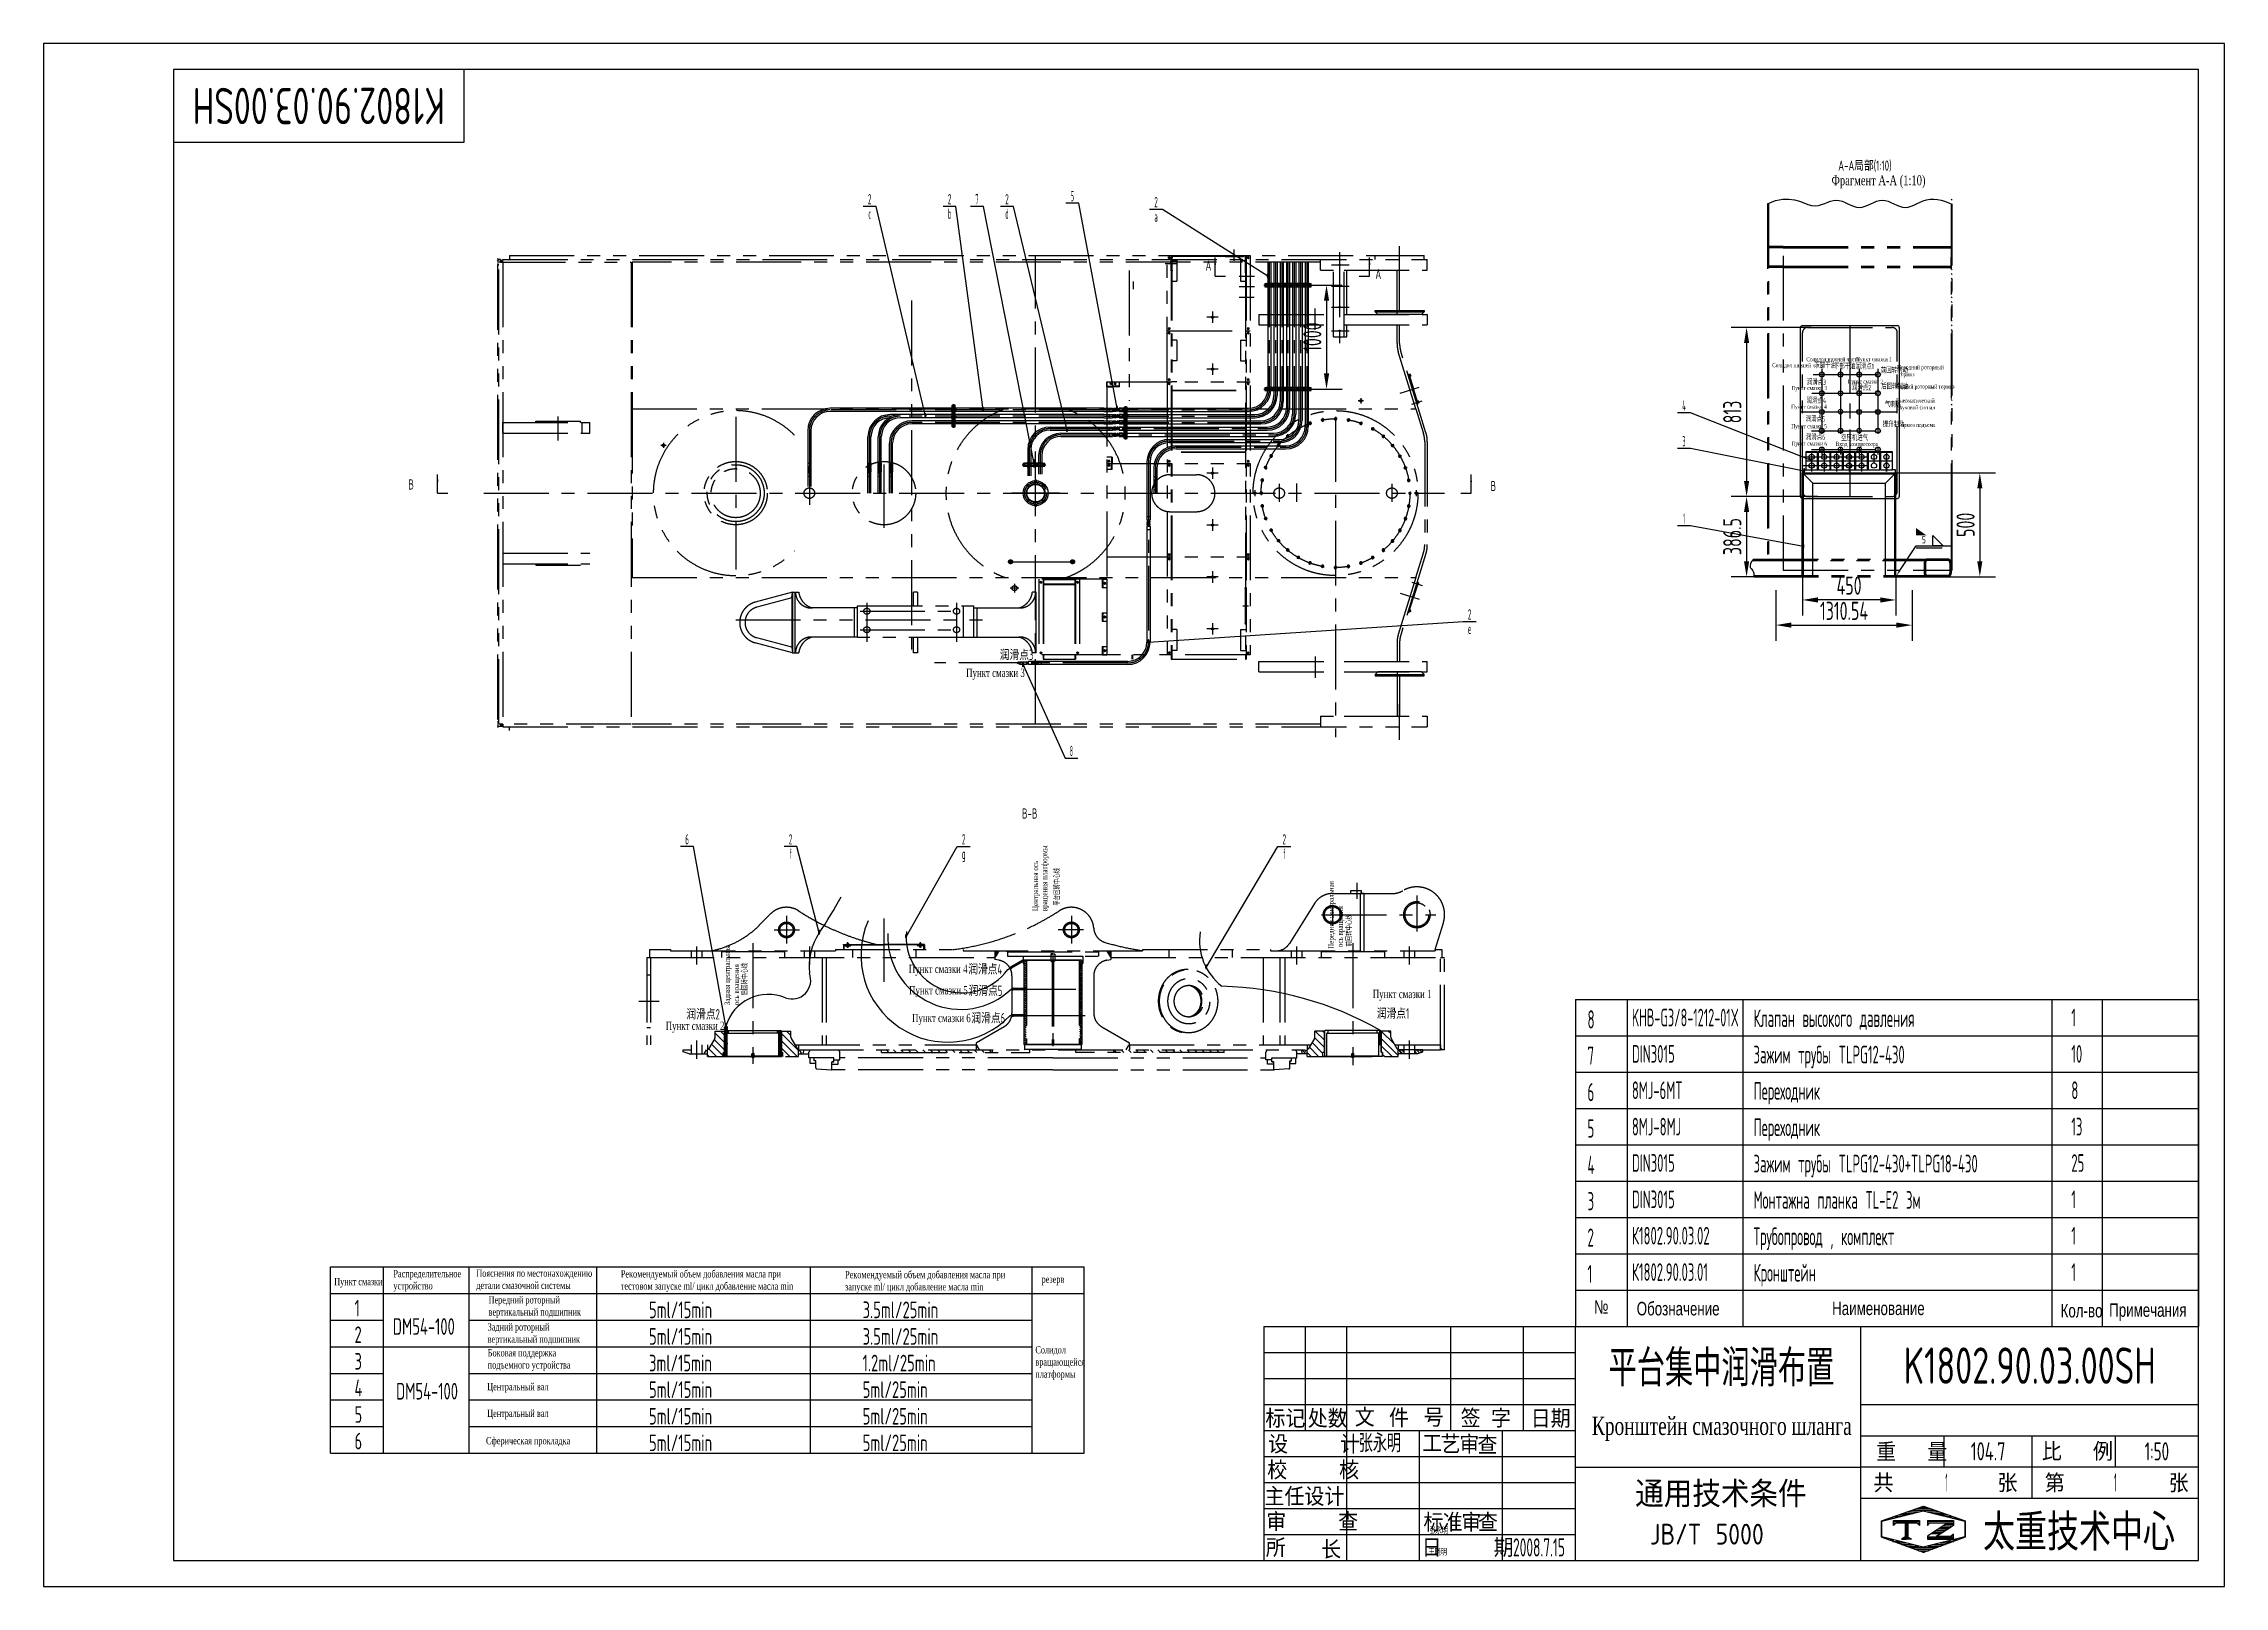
# Model space of a CAD drawing. Header units: millimetres. Extents: x 0 to 21000, y 0 to 14850.
import ezdxf
from ezdxf.enums import TextEntityAlignment as Align

# ---------------------------------------------------------------- set-up
doc = ezdxf.new("R2010")
doc.units = ezdxf.units.MM
doc.header["$LTSCALE"] = 500
for name, pattern in [('F', [0.75, 0.5, -0.25]), ('G', [2, 1.25, -0.25, 0.25, -0.25]), ('K', [2.5, 1.25, -0.25, 0.25, -0.25, 0.25, -0.25])]:
    doc.linetypes.add(name, pattern=pattern)
for name, color, linetype in [('01', 7, 'Continuous'), ('02', 1, 'Continuous'), ('04', 2, 'F'), ('05', 4, 'G'), ('07', 6, 'K'), ('08', 1, 'Continuous'), ('11', 3, 'Continuous'), ('13', 3, 'Continuous'), ('THICK', 7, 'Continuous')]:
    doc.layers.add(name, color=color, linetype=linetype)
doc.styles.add('HZLIB', font='TXT.shx', dxfattribs={"width": 0.5, "height": 170})
doc.styles.get("Standard").update_dxf_attribs({"font": 'isocp', "width": 0.707, "bigfont": 'intecad.shx'})
doc.dimstyles.new('INTE', dxfattribs={"dimscale": 50, "dimtxt": 3.5, "dimasz": 3, "dimexe": 3, "dimexo": 0, "dimgap": 1, "dimtad": 1, "dimdsep": 46, "dimtxsty": 'Standard', "dimcen": 0, "dimclrd": 1, "dimclre": 1, "dimclrt": 3, "dimaunit": 1, "dimadec": 0, "dimazin": 0, "dimtfac": 1, "dimtmove": 0, "dimatfit": 0, "dimfxl": 0, "dimarcsym": 0})
pattern_1 = [(315, (2441.695, -620.494), (35.35534, 35.35534), [])]

msp = doc.modelspace()

# ---------------------------------------------------------------- texts
at = {"style": 'HZLIB', "width": 0.5}
for s, height, p in [('8', 175, (14866.667, 5370)), ('Клапан высокого давления', 170, (16466.121, 5384.104)), ('1', 170, (19526.169, 5390.268)), ('7', 175, (14866.667, 5020)), ('DIN3015', 170, (15294.498, 5040.242)), ('Зажим трубы TLPG12-430', 170, (16466.121, 5034.109)), ('10', 170, (19526.169, 5040.273)), ('6', 175, (14866.667, 4670)), ('8MJ-6MT', 170, (15294.498, 4690.247)), ('Переходник', 170, (16466.121, 4684.114)), ('8', 170, (19526.169, 4690.278)), ('5', 175, (14866.667, 4320)), ('8MJ-8MJ', 170, (15294.498, 4340.252)), ('Переходник', 170, (16466.121, 4334.119)), ('13', 170, (19526.169, 4340.283)), ('4', 175, (14866.667, 3970)), ('DIN3015', 170, (15294.498, 3990.257)), ('Зажим трубы TLPG12-430+TLPG18-430', 170, (16466.121, 3984.124)), ('25', 170, (19526.169, 3990.288)), ('3', 175, (14866.667, 3620)), ('DIN3015', 170, (15294.498, 3640.262)), ('Монтажна планка TL-E2 3м', 170, (16466.121, 3634.129)), ('1', 170, (19526.169, 3640.293)), ('2', 175, (14866.667, 3270)), ('К1802.90.03.02', 170, (15294.498, 3290.267)), ('Трубопровод , комплект', 170, (16466.121, 3284.134)), ('1', 170, (19526.169, 3290.298)), ('1', 175, (14866.667, 2920)), ('К1802.90.03.01', 170, (15294.498, 2940.272)), ('Кронштейн', 170, (16466.121, 2934.139)), ('1', 170, (19526.169, 2940.303))]:
    msp.add_text(s, height=height, dxfattribs=at).set_placement(p)
at = {"style": 'HZLIB', "width": 0.390468}
msp.add_text('KHB-G3/8-1212-01X', height=170, dxfattribs=at).set_placement((15294.498, 5390.237), (16323.383, 5390.237), align=Align.FIT)
at = {"layer": '01', "color": 3, "attachment_point": 1}
for s, insert, char_height, width in [('{\\fTimes New Roman|b0|i0|c204|p18;Фрагмент А-А (1:10)}', (17217.326, 13582.137), 95, 895.62923), ('{\\fTimes New Roman|b0|i0|c204|p18;Солидол нижней части}', (16645.819, 11775.524), 40, 567.09831), ('{\\fTimes New Roman|b0|i0|c204|p18;Солидол нижней части}', (16974.449, 11832.238), 40, 567.09831), ('{\\fTimes New Roman|b0|i0|c204|p18;Пункт смазки 1}', (17453.252, 11833.46), 40, 567.09831), ('{\\fTimes New Roman|b0|i0|c204|p18;Пункт смазки \\fTimes New Roman|b0|i0|c238|p18;3}', (16830.532, 11555.262), 40, 567.09831), ('{\\fTimes New Roman|b0|i0|c204|p18;Пункт смазки \\fTimes New Roman|b0|i0|c238|p18;2}', (17370.702, 11616.432), 40, 567.09831), ('{\\fTimes New Roman|b0|i0|c204|p18;Задний роторный тормоз}', (17846.121, 11569.295), 40, 567.09831), ('{\\fTimes New Roman|b0|i0|c204|p18;Передний роторный\\fTimes New Roman|b0|i0|c238|p18;\\P\\fTimes New Roman|b0|i0|c204|p18; тормоз}', (17848.971, 11755.57), 40, 567.09831), ('{\\fTimes New Roman|b0|i0|c204|p18;Пункт смазки \\fTimes New Roman|b0|i0|c238|p18;4}', (16828.521, 11375.349), 40, 567.09831), ('{\\fTimes New Roman|b0|i0|c204|p18;Пневматический\\fTimes New Roman|b0|i0|c238|p18;\\P\\fTimes New Roman|b0|i0|c204|p18; звуковой сигнал}', (17838.374, 11435.324), 40, 567.09831), ('{\\fTimes New Roman|b0|i0|c204|p18;Пункт смазки \\fTimes New Roman|b0|i0|c238|p18;5}', (16829.628, 11187.256), 40, 567.09831), ('{\\fTimes New Roman|b0|i0|c204|p18;Тормоз подъема}', (17855.567, 11200.784), 40, 567.09831), ('{\\fTimes New Roman|b0|i0|c204|p18;Пункт смазки \\fTimes New Roman|b0|i0|c238|p18;6}', (16831.285, 11019.499), 40, 567.09831), ('{\\fTimes New Roman|b0|i0|c204|p18;Вход компрессора}', (17257.597, 11017.279), 40, 567.09831), ('{\\fTimes New Roman|b0|i0|c204|p18;Пункт смазки \\fTimes New Roman|b0|i0|c238|p18;3}', (8883.458, 8833.932), 80, 567.09831), ('{\\fTimes New Roman|b0|i0|c204|p18;Пункт смазки \\fTimes New Roman|b0|i0|c238|p18;4}', (8331.539, 5983.537), 80, 567.09831), ('{\\fTimes New Roman|b0|i0|c204|p18;Пункт смазки \\fTimes New Roman|b0|i0|c238|p18;5}', (8334.14, 5777.699), 80, 567.09831), ('{\\fTimes New Roman|b0|i0|c204|p18;Пункт смазки 1}', (12799.569, 5742.465), 80, 567.09831), ('{\\fTimes New Roman|b0|i0|c204|p18;Пункт смазки \\fTimes New Roman|b0|i0|c238|p18;6}', (8362.736, 5511.012), 80, 567.09831), ('{\\fTimes New Roman|b0|i0|c204|p18;Пункт смазки \\fTimes New Roman|b0|i0|c238|p18;2}', (5990.848, 5435.939), 80, 567.09831), ('{\\fTimes New Roman|b0|i0|c204|p18;Пункт смазки}', (2798.262, 2968.954), 70, 555.96913), ('{\\fTimes New Roman|b0|i0|c204|p18;Распределительное устройство}', (3368.097, 3045.613), 70, 555.96913), ('{\\fTimes New Roman|b0|i0|c204|p18;Пояснения по местонахождению детали смазочной системы}', (4166.31, 3049.581), 70, 1068.25501), ('{\\fTimes New Roman|b0|i0|c204|p18;Рекомендуемый объем добавления масла при тестовом запуске ml/ цикл добавление масла min}', (5558.389, 3043.179), 70, 1568.1624), ('{\\fTimes New Roman|b0|i0|c204|p18;Рекомендуемый объем добавления масла при запуске ml/ цикл добавление масла min}', (7717.402, 3036.134), 70, 1568.1624), ('{\\fTimes New Roman|b0|i0|c204|p18;резерв}', (9610.723, 2991.909), 70, 555.96913), ('{\\fTimes New Roman|b0|i0|c204|p18;Передний роторный вертикальный подшипник}', (4284.885, 2793.248), 70, 920.1268), ('{\\fTimes New Roman|b0|i0|c204|p18;Задний роторный вертикальный подшипник}', (4276.129, 2532.068), 70, 920.1268), ('{\\fTimes New Roman|b0|i0|c204|p18;Солидол вращающейся платформы}', (9550.207, 2312.397), 70, 555.96913), ('{\\fTimes New Roman|b0|i0|c204|p18;Боковая поддержка подъемного устройства}', (4276.747, 2283.351), 70, 920.1268), ('{\\fTimes New Roman|b0|i0|c204|p18;Центральный вал}', (4271.429, 1957.285), 70, 920.1268), ('{\\fTimes New Roman|b0|i0|c204|p18;Центральный вал}', (4271.429, 1701.285), 70, 920.1268), ('{\\fTimes New Roman|b0|i0|c204|p18;Кронштейн смазочного шланга}', (14909.594, 1632.68), 175, 2476.97014), ('{\\fTimes New Roman|b0|i0|c204|p18;Сферическая прокладка}', (4259.865, 1437.681), 70, 920.1268)]:
    msp.add_mtext(s, dxfattribs=dict(at, insert=insert, char_height=char_height, width=width))
at = {"layer": '02', "width": 0.605172}
for height, p, p2 in [(40, (11775.869, 12591.023), (11799.869, 12591.023)), (40, (9035.514, 11304.484), (9059.514, 11304.484)), (40, (10324.756, 11316.984), (10348.756, 11316.984)), (40, (8479.421, 11244.484), (8503.421, 11244.484)), (40, (9842.978, 11109.484), (9866.978, 11109.484)), (40, (9523.058, 10802.736), (9547.058, 10802.736)), (40, (16941.396, 10715.839), (16965.396, 10715.839)), (40, (17013.585, 10816.358), (17037.585, 10816.358)), (5, (9475.111, 10438.846), (9478.111, 10438.846)), (40, (16933.585, 9988.094), (16957.585, 9988.094)), (40, (10627.408, 9068.708), (10651.408, 9068.708)), (40, (9421.66, 8851.747), (9445.66, 8851.747)), (40, (7456.312, 6271.641), (7480.312, 6271.641)), (40, (8293.265, 6232.14), (8317.265, 6232.14)), (40, (11182.44, 5938.373), (11206.44, 5938.373)), (40, (6557.092, 5372.856), (6581.092, 5372.856))]:
    msp.add_text('\\M+5A1F1', height=height, dxfattribs=at).set_placement(p, p2, align=Align.FIT)
at = {"layer": '02', "char_height": 130, "attachment_point": 1}
for s, insert in [('{\\fArial|b0|i0|c204|p34;\\C0;№}', (14930.782, 2753.573)), ('{\\fArial|b0|i0|c204|p34;\\C0;Обозначение}', (15341.028, 2738.351)), ('{\\fArial|b0|i0|c204|p34;\\C0;Наименование}', (17222.524, 2741.433)), ('{\\fArial|b0|i0|c204|p34;\\C0;Кол-во}', (19422.892, 2718.867)), ('{\\fArial|b0|i0|c204|p34;\\C0;Примечания}', (19890.473, 2724.567))]:
    msp.add_mtext(s, dxfattribs=dict(at, insert=insert))
at = {"layer": '11', "width": 0.696351}
msp.add_text('K1802.90.03.00SH', height=350, rotation=180, dxfattribs=at).set_placement((3863.556, 14425), (1436.444, 14425), align=Align.FIT)
at = {"layer": '11', "width": 0.707}
for s, p in [('A-A\\M+5BED6\\M+5B2BF(1:10)', (17281.583, 13597.94)), ('A', (11188.709, 12634.949)), ('A', (12824.287, 12554.708)), ('B', (3512.261, 10528.644)), ('B', (13933.467, 10513.97)), ('B-B', (9422.002, 7360.925))]:
    msp.add_text(s, height=98, dxfattribs=at).set_placement(p, align=Align.BOTTOM_LEFT)
at = {"layer": '11'}
for s, height, width, p, p2 in [('2', 98.995, 0.562593, (7937.405, 13302.748), (7971.382, 13302.748)), ('c', 98.995, 0.528276, (7942.627, 13163.753), (7966.16, 13163.753)), ('2', 98.995, 0.562593, (8706.932, 13302.748), (8740.909, 13302.748)), ('b', 98.995, 0.526103, (8708.654, 13163.753), (8739.187, 13163.753)), ('7', 98.995, 0.514182, (8973.476, 13302.748), (9001.472, 13302.748)), ('2', 98.995, 0.562593, (9259.662, 13302.748), (9293.639, 13302.748)), ('d', 98.995, 0.560771, (9261.384, 13163.753), (9291.917, 13163.753)), ('5', 98.995, 0.527686, (9891.403, 13332.988), (9922.298, 13332.988)), ('2', 98.995, 0.562593, (10695.28, 13274.759), (10729.257, 13274.759)), ('a', 98.995, 0.526103, (10697.002, 13135.764), (10727.535, 13135.764)), ('4', 98.995, 0.543846, (15778.769, 11316.847), (15813.764, 11316.847)), ('3', 98.995, 0.527686, (15780.819, 10972.771), (15811.714, 10972.771)), ('1', 98.995, 0.404, (15789.267, 10228.722), (15803.265, 10228.722)), ('2', 98.995, 0.562593, (13714.503, 9306.809), (13748.48, 9306.809)), ('e', 98.995, 0.554116, (13716.407, 9167.814), (13746.577, 9167.814)), ('8', 98.995, 0.514182, (9883.608, 7992.584), (9911.604, 7992.584)), ('6', 98.995, 0.600695, (6178.148, 7141.193), (6213.804, 7141.193)), ('2', 98.995, 0.562593, (7175.816, 7141.193), (7209.793, 7141.193)), ('2', 98.995, 0.562593, (8843.285, 7141.193), (8877.261, 7141.193)), ('2', 98.995, 0.562593, (11930.488, 7141.193), (11964.464, 7141.193)), ('f', 98.995, 0.471333, (7182.306, 7002.198), (7203.303, 7002.198)), ('g', 98.995, 0.569812, (8843.739, 7002.198), (8876.808, 7002.198)), ('f', 98.995, 0.471333, (11936.978, 7002.198), (11957.974, 7002.198)), ('\\M+5C6BD\\M+5CCA8\\M+5BCAF\\M+5D6D0\\M+5C8F3\\M+5BBAC\\M+5B2BC\\M+5D6C3', 350, 1.07698, (15069.548, 1925.625), (17243.9, 1925.625)), ('K1802.90.03.00SH', 350, 0.696351, (17911.444, 1950), (20338.556, 1950)), ('104.7', 175, 0.669789, (18557.971, 1212.5), (18892.029, 1212.5)), ('1:50', 175, 0.655288, (20232.413, 1212.5), (20467.587, 1212.5)), ('1', 175, 0.404, (18312.627, 912.5), (18337.373, 912.5)), ('1', 175, 0.404, (19937.627, 912.5), (19962.373, 912.5)), ('2008.7.15', 175, 0.550358, (14150, 287.5), (14650, 287.5))]:
    msp.add_text(s, height=height, dxfattribs=dict(at, width=width)).set_placement(p, p2, align=Align.FIT)
at = {"layer": '11', "color": 3, "linetype": 'Continuous', "width": 0.707}
for s, height, p in [('\\M+5CFC2\\M+5B2BF\\M+5B8C9\\M+5D3CD', 52.5, (17050.74, 11725.823)), ('\\M+5CFC2\\M+5B2BF\\M+5B8C9\\M+5D3CD', 52.5, (17240.389, 11717.224)), ('\\M+5C8F3\\M+5BBAC\\M+5B5E31', 52.5, (17447.863, 11716.033)), ('\\M+5C8F3\\M+5BBAC\\M+5B5E33', 52.5, (16980.23, 11563.889)), ('\\M+5C8F3\\M+5BBAC\\M+5B5E32', 52.5, (17414.37, 11512.818)), ('\\M+5C7B0\\M+5BBD8\\M+5D7AA\\M+5D6C6\\M+5B6AF', 52.5, (17692.139, 11677.927)), ('\\M+5BAF3\\M+5BBD8\\M+5D7AA\\M+5D6C6\\M+5B6AF', 52.5, (17695.748, 11522.904)), ('\\M+5C8F3\\M+5BBAC\\M+5B5E34', 52.5, (16977.921, 11388.364)), ('\\M+5C6F8\\M+5C0AE\\M+5B0C8', 52.5, (17730.358, 11350.583)), ('\\M+5C8F3\\M+5BBAC\\M+5B5E35', 52.5, (16969.389, 11210.144)), ('\\M+5CCE1\\M+5C9FD\\M+5D6C6\\M+5B6AF', 52.5, (17710.785, 11159.081)), ('\\M+5C8F3\\M+5BBAC\\M+5B5E36', 52.5, (16970.858, 11036.33)), ('\\M+5BFD5\\M+5D1B9\\M+5BBFA\\M+5BDF8\\M+5C6F8', 52.5, (17309.237, 11027.955)), ('1', 160, (2993.93, 2598.337)), ('5ml/15min', 160, (5829.746, 2581.611)), ('3.5ml/25min', 160, (7887.057, 2581.611)), ('DM54-100', 160, (3363.428, 2421.476)), ('2', 160, (2993.93, 2342.337)), ('5ml/15min', 160, (5829.746, 2325.611)), ('3.5ml/25min', 160, (7887.057, 2325.611)), ('3', 160, (2993.93, 2086.337)), ('3ml/15min', 160, (5829.746, 2069.611)), ('1.2ml/25min', 160, (7887.057, 2069.611)), ('4', 160, (2993.93, 1830.337)), ('DM54-100', 160, (3393.859, 1798.482)), ('5ml/15min', 160, (5829.746, 1813.611)), ('5ml/25min', 160, (7887.057, 1813.611)), ('5', 160, (2993.93, 1574.337)), ('5ml/15min', 160, (5829.746, 1557.611)), ('5ml/25min', 160, (7887.057, 1557.611)), ('6', 160, (2993.93, 1318.337)), ('5ml/15min', 160, (5829.746, 1301.611)), ('5ml/25min', 160, (7887.057, 1301.611)), ('\\M+5D5C5\\M+5D3C0\\M+5C3F7', 60, (13346.633, 505.004)), ('\\M+5CDF5\\M+5CFFE\\M+5C3F7', 60, (13336.072, 297.778))]:
    msp.add_text(s, height=height, dxfattribs=at).set_placement(p)
at = {"layer": '11', "width": 0.669125}
for s, p in [('\\M+5C8F3\\M+5BBAC\\M+5B5E33', (9207.843, 8916.411)), ('\\M+5C8F3\\M+5BBAC\\M+5B5E34', (8903.487, 5889.927)), ('\\M+5C8F3\\M+5BBAC\\M+5B5E35', (8907.829, 5683.541)), ('\\M+5C8F3\\M+5BBAC\\M+5B5E32', (6190.059, 5456.643)), ('\\M+5C8F3\\M+5BBAC\\M+5B5E36', (8934.502, 5419.508)), ('\\M+5C8F3\\M+5BBAC\\M+5B5E31', (12838.689, 5464.485))]:
    msp.add_text(s, height=100, dxfattribs=at).set_placement(p)
at = {"layer": '11', "color": 3, "linetype": 'Continuous', "char_height": 52.5, "width": 911.162, "attachment_point": 1, "rotation": 90}
for s, insert in [('{\\fTimes New Roman|b0|i0|c204|p18;Центральная ось \\fTimes New Roman|b0|i0|c238|p18;\\P\\fTimes New Roman|b0|i0|c204|p18;вращения платформы}', (9524.241, 6499.758)), ('平台回转中心线', (9733.538, 6551.879)), ('{\\fTimes New Roman|b0|i0|c204|p18;Передняя центральная\\fTimes New Roman|b0|i0|c238|p18;\\P\\fTimes New Roman|b0|i0|c204|p18; ось вращения}', (12371.154, 6135.941)), ('前回转中心线', (12547.422, 6158.58)), ('{\\fTimes New Roman|b0|i0|c204|p18;Задняя центральная \\fTimes New Roman|b0|i0|c238|p18;\\P\\fTimes New Roman|b0|i0|c204|p18;ось вращения}', (6556.937, 5593.574)), ('后回转中心线', (6726.824, 5688.793))]:
    msp.add_mtext(s, dxfattribs=dict(at, insert=insert))

# ---------------------------------------------------------------- blocks, each defined once
blk = doc.blocks.new('*U34')
at = {"layer": '01'}
for p, q in [((0, 9), (-8, 4)), ((-8, 4), (-8, 0)), ((-8, -4), (-8, 0)), ((8, 4), (0, 9)), ((8, 0), (8, 4)), ((8, 0), (8, -4)), ((0, -9), (-8, -4)), ((8, -4), (0, -9))]:
    blk.add_line(p, q, dxfattribs=at)
at = {"layer": '05'}
for p, q in [((-10, 0), (9, 0)), ((0, -11), (0, 10))]:
    blk.add_line(p, q, dxfattribs=at)
blk = doc.blocks.new('*U46')
at = {"layer": '01'}
for p, q in [((-8, 0), (-8, 9)), ((-8, 9), (0, 9)), ((-8, 5), (0, 5)), ((0, 9), (0, 0)), ((0, -9), (0, 0)), ((-8, 0), (-8, -9)), ((-8, -5), (0, -5)), ((-8, -9), (0, -9))]:
    blk.add_line(p, q, dxfattribs=at)
at = {"layer": '05'}
blk.add_line((-9, 0), (1, 0), dxfattribs=at)
blk = doc.blocks.new('*U47')
at = {"layer": '01'}
for p, q in [((-8, 3), (-8, 0)), ((0, 3), (-8, 3)), ((-8, 0), (0, 0)), ((0, 0), (-2, 3)), ((0, 3), (2, 0)), ((0, 3), (8, 3)), ((8, 0), (0, 0)), ((8, 3), (8, 0))]:
    blk.add_line(p, q, dxfattribs=at)
at = {"layer": '05'}
blk.add_line((0, 5), (0, -2), dxfattribs=at)
blk = doc.blocks.new('*U39')
at = {"layer": '01'}
for p, q in [((0, 9), (-8, 4)), ((-8, 4), (-8, 0)), ((-8, -4), (-8, 0)), ((8, 4), (0, 9)), ((8, 0), (8, 4)), ((8, 0), (8, -4)), ((0, -9), (-8, -4)), ((8, -4), (0, -9))]:
    blk.add_line(p, q, dxfattribs=at)
at = {"layer": '05'}
for p, q in [((-10, 0), (9, 0)), ((0, -11), (0, 10))]:
    blk.add_line(p, q, dxfattribs=at)
blk = doc.blocks.new('*U40')
at = {"layer": '01'}
for p, q in [((0, 9), (-8, 4)), ((-8, 4), (-8, 0)), ((-8, -4), (-8, 0)), ((8, 4), (0, 9)), ((8, 0), (8, 4)), ((8, 0), (8, -4)), ((0, -9), (-8, -4)), ((8, -4), (0, -9))]:
    blk.add_line(p, q, dxfattribs=at)
at = {"layer": '05'}
for p, q in [((-10, 0), (9, 0)), ((0, -11), (0, 10))]:
    blk.add_line(p, q, dxfattribs=at)
blk = doc.blocks.new('*U37')
at = {"layer": '01'}
for p, q in [((0, 9), (-8, 4)), ((-8, 4), (-8, 0)), ((-8, -4), (-8, 0)), ((8, 4), (0, 9)), ((8, 0), (8, 4)), ((8, 0), (8, -4)), ((0, -9), (-8, -4)), ((8, -4), (0, -9))]:
    blk.add_line(p, q, dxfattribs=at)
at = {"layer": '05'}
for p, q in [((-10, 0), (9, 0)), ((0, -11), (0, 10))]:
    blk.add_line(p, q, dxfattribs=at)
blk = doc.blocks.new('*D48')
at = {"layer": '08', "color": 1, "lineweight": -2}
for p, q in [((17082, 10491), (16249, 10491)), ((16399, 10341), (16399, 9868)), ((16936, 9718), (16249, 9718))]:
    blk.add_line(p, q, dxfattribs=at)
at = {"layer": '08', "color": 1}
for points in [[(16374, 10341), (16424, 10341), (16399, 10491)], [(16374, 9868), (16424, 9868), (16399, 9718)]]:
    blk.add_solid(points, dxfattribs=at)
at = {"layer": 'Defpoints', "color": 0}
for p in [(17082, 10491), (16399, 9718), (16936, 9718)]:
    blk.add_point(p, dxfattribs=at)
at = {"layer": '08', "color": 3, "insert": (16261, 10105), "char_height": 175, "attachment_point": 5, "rotation": 90}
blk.add_mtext('386.5', dxfattribs=at)
blk = doc.blocks.new('*D49')
at = {"layer": '08', "color": 1, "lineweight": -2}
for p, q in [((17020, 12117), (16249, 12117)), ((16399, 11967), (16399, 10641)), ((17082, 10491), (16249, 10491))]:
    blk.add_line(p, q, dxfattribs=at)
at = {"layer": '08', "color": 1}
for points in [[(16374, 11967), (16424, 11967), (16399, 12117)], [(16374, 10641), (16424, 10641), (16399, 10491)]]:
    blk.add_solid(points, dxfattribs=at)
at = {"layer": 'Defpoints', "color": 0}
for p in [(17020, 12117), (16399, 10491), (17082, 10491)]:
    blk.add_point(p, dxfattribs=at)
at = {"layer": '08', "color": 3, "insert": (16261, 11304), "char_height": 175, "attachment_point": 5, "rotation": 90}
blk.add_mtext('813', dxfattribs=at)
blk = doc.blocks.new('*D50')
at = {"layer": '08', "color": 1, "lineweight": -2}
for p, q in [((16681, 9589), (16681, 9103)), ((17992, 9589), (17992, 9103)), ((16831, 9253), (17842, 9253))]:
    blk.add_line(p, q, dxfattribs=at)
at = {"layer": '08', "color": 1}
for points in [[(16831, 9278), (16831, 9228), (16681, 9253)], [(17842, 9278), (17842, 9228), (17992, 9253)]]:
    blk.add_solid(points, dxfattribs=at)
at = {"layer": 'Defpoints', "color": 0}
for p in [(16681, 9589), (17992, 9589), (17992, 9253)]:
    blk.add_point(p, dxfattribs=at)
at = {"layer": '08', "color": 3, "insert": (17337, 9390), "char_height": 175, "attachment_point": 5}
blk.add_mtext('1310.54', dxfattribs=at)
blk = doc.blocks.new('*U51')
at = {"layer": '01'}
for p, q in [((0, 9), (-8, 4)), ((-8, 4), (-8, 0)), ((-8, -4), (-8, 0)), ((8, 4), (0, 9)), ((8, 0), (8, 4)), ((8, 0), (8, -4)), ((0, -9), (-8, -4)), ((8, -4), (0, -9))]:
    blk.add_line(p, q, dxfattribs=at)
at = {"layer": '05'}
for p, q in [((-10, 0), (10, 0)), ((0, 10), (0, -10))]:
    blk.add_line(p, q, dxfattribs=at)
blk = doc.blocks.new('*D52')
at = {"layer": '08', "color": 1, "lineweight": -2}
for p, q in [((12217, 12525), (12504, 12525)), ((12354, 12375), (12354, 11675)), ((12217, 11525), (12504, 11525))]:
    blk.add_line(p, q, dxfattribs=at)
at = {"layer": '08', "color": 1}
for points in [[(12329, 12375), (12379, 12375), (12354, 12525)], [(12329, 11675), (12379, 11675), (12354, 11525)]]:
    blk.add_solid(points, dxfattribs=at)
at = {"layer": 'Defpoints', "color": 0}
for p in [(12217, 12525), (12217, 11525), (12354, 11525)]:
    blk.add_point(p, dxfattribs=at)
at = {"layer": '08', "color": 3, "insert": (12217, 12025), "char_height": 175, "attachment_point": 5, "rotation": 90}
blk.add_mtext('1000', dxfattribs=at)
blk = doc.blocks.new('*D53')
at = {"layer": '08', "color": 1, "lineweight": -2}
for p, q in [((17836, 10718), (18795, 10718)), ((18645, 10568), (18645, 9868)), ((17836, 9718), (18795, 9718))]:
    blk.add_line(p, q, dxfattribs=at)
at = {"layer": '08', "color": 1}
for points in [[(18620, 10568), (18670, 10568), (18645, 10718)], [(18620, 9868), (18670, 9868), (18645, 9718)]]:
    blk.add_solid(points, dxfattribs=at)
at = {"layer": 'Defpoints', "color": 0}
for p in [(17836, 10718), (17836, 9718), (18645, 9718)]:
    blk.add_point(p, dxfattribs=at)
at = {"layer": '08', "color": 3, "insert": (18508, 10218), "char_height": 175, "attachment_point": 5, "rotation": 90}
blk.add_mtext('500', dxfattribs=at)
blk = doc.blocks.new('*D54')
at = {"layer": '08', "color": 1, "lineweight": -2}
for p, q in [((16936, 9718), (16936, 9345)), ((17836, 9718), (17836, 9345)), ((17686, 9495), (17086, 9495))]:
    blk.add_line(p, q, dxfattribs=at)
at = {"layer": '08', "color": 1}
for points in [[(17086, 9520), (17086, 9470), (16936, 9495)], [(17686, 9520), (17686, 9470), (17836, 9495)]]:
    blk.add_solid(points, dxfattribs=at)
at = {"layer": 'Defpoints', "color": 0}
for p in [(16936, 9718), (17836, 9718), (16936, 9495)]:
    blk.add_point(p, dxfattribs=at)
at = {"layer": '08', "color": 3, "insert": (17386, 9633), "char_height": 175, "attachment_point": 5}
blk.add_mtext('450', dxfattribs=at)
blk = doc.blocks.new('*U55', base_point=(14268, 6689))
at = {"layer": '01'}
blk.add_lwpolyline([(14624, 7087), (14724, 6987), (14624, 6987)], close=True, dxfattribs=at)
blk.add_solid([(14464, 7157), (14564, 7087), (14464, 6987), (14464, 7087)], dxfattribs=at)
at = {"layer": '02'}
blk.add_lwpolyline([(14306, 6748), (14464, 6987), (14814, 6987)], dxfattribs=at)
blk.add_lwpolyline([(14268, 6689, 0, 16, 0), (14306, 6748, 16, 16, 0)], format="xyseb", dxfattribs=at)
at = {"layer": '04'}
blk.add_line((14464, 6966), (14814, 6966), dxfattribs=at)
at = {"layer": '13', "width": 0.707}
blk.add_text('5', height=70, dxfattribs=at).set_placement((14518, 7010))
blk = doc.blocks.new('*X58')
at = {"color": 0}
for p, q in [((122.34, 4.5), (123.72, 4.5)), ((122.82, 4.8), (123.24, 4.8))]:
    blk.add_line(p, q, dxfattribs=at)
blk = doc.blocks.new('*X57')
at = {"color": 0}
for p, q in [((120.53, 7.8), (125.53, 7.8)), ((120.53, 7.5), (125.53, 7.5)), ((120.53, 7.2), (120.79, 7.2)), ((125.27, 7.2), (125.53, 7.2))]:
    blk.add_line(p, q, dxfattribs=at)
blk = doc.blocks.new('*X56')
at = {"color": 0}
for p, q in [((119.8, 8.4), (120.72, 8.4)), ((120.66, 8.7), (121.92, 8.7)), ((121.52, 9), (123.12, 9)), ((122.38, 9.3), (124.32, 9.3)), ((123.24, 9.6), (125.52, 9.6)), ((124.1, 9.9), (128.52, 9.9)), ((124.97, 10.2), (127.67, 10.2)), ((125.83, 10.5), (126.82, 10.5)), ((127.02, 9.6), (129.37, 9.6)), ((128.22, 9.3), (130.22, 9.3)), ((129.42, 9), (131.07, 9)), ((130.62, 8.7), (131.92, 8.7)), ((131.82, 8.4), (132.77, 8.4)), ((118.22, 7.8), (118.32, 7.8)), ((118.22, 7.5), (118.27, 7.5)), ((118.22, 7.2), (118.27, 7.2)), ((118.22, 6.9), (118.27, 6.9)), ((118.22, 6.6), (118.27, 6.6)), ((118.22, 6.3), (118.27, 6.3)), ((118.22, 6), (118.27, 6)), ((118.22, 5.7), (118.27, 5.7)), ((118.22, 5.4), (118.27, 5.4)), ((118.22, 5.1), (118.27, 5.1)), ((118.22, 4.8), (118.27, 4.8)), ((118.79, 4.5), (119.42, 4.5)), ((118.94, 8.1), (119.52, 8.1)), ((119.61, 4.2), (120.62, 4.2)), ((131.92, 4.2), (132.95, 4.2)), ((133.02, 8.1), (133.62, 8.1)), ((133.12, 4.5), (133.76, 4.5)), ((134.22, 7.8), (134.32, 7.8)), ((134.27, 7.5), (134.32, 7.5)), ((134.27, 7.2), (134.32, 7.2)), ((134.27, 6.9), (134.32, 6.9)), ((134.27, 6.6), (134.32, 6.6)), ((134.27, 6.3), (134.32, 6.3)), ((134.27, 6), (134.32, 6)), ((134.27, 5.7), (134.32, 5.7)), ((134.27, 5.4), (134.32, 5.4)), ((134.27, 5.1), (134.32, 5.1)), ((134.27, 4.8), (134.32, 4.8)), ((120.43, 3.9), (121.82, 3.9)), ((121.26, 3.6), (123.02, 3.6)), ((122.08, 3.3), (124.22, 3.3)), ((122.91, 3), (125.42, 3)), ((123.73, 2.7), (128.89, 2.7)), ((124.55, 2.4), (128.07, 2.4)), ((125.38, 2.1), (127.26, 2.1)), ((126.2, 1.8), (126.45, 1.8)), ((127.12, 3), (129.7, 3)), ((128.32, 3.3), (130.51, 3.3)), ((129.52, 3.6), (131.32, 3.6)), ((130.72, 3.9), (132.14, 3.9))]:
    blk.add_line(p, q, dxfattribs=at)
blk = doc.blocks.new('*X59')
at = {"color": 0}
for p, q in [((127.06, 7.8), (132.06, 7.8)), ((127.06, 7.5), (132.06, 7.5)), ((127.06, 7.2), (127.32, 7.2)), ((127.84, 5.4), (129.64, 5.4)), ((128.3, 5.7), (130.1, 5.7)), ((128.77, 6), (130.57, 6)), ((129.23, 6.3), (131.04, 6.3)), ((129.7, 6.6), (131.51, 6.6)), ((130.16, 6.9), (131.98, 6.9)), ((130.62, 7.2), (132.06, 7.2))]:
    blk.add_line(p, q, dxfattribs=at)
blk = doc.blocks.new('*X60')
at = {"color": 0}
for p, q in [((127.06, 4.8), (132.06, 4.8)), ((127.06, 4.5), (132.06, 4.5)), ((131.84, 5.1), (132.06, 5.1))]:
    blk.add_line(p, q, dxfattribs=at)
blk = doc.blocks.new('headb')
at = {"layer": 'THICK'}
for p, q in [((-180, 45), (-180, 0)), ((-180, 45), (0, 45)), ((-172, 44.98), (-172, 45)), ((-172, 25), (-172, 45)), ((-164, 0), (-164, 45)), ((-144, 25), (-144, 45)), ((-130, 25), (-130, 45)), ((-120, 0), (-120, 45)), ((-65, 0), (-65, 45)), ((0, 0), (0, 45)), ((-180, 30), (-120, 30)), ((-65, 30), (0, 30)), ((-180, 25), (-120, 25)), ((-150, 0), (-150, 25)), ((-134, 0), (-134, 25)), ((-65, 24), (0, 24)), ((-49, 18), (-49, 24)), ((-32, 12), (-32, 24)), ((-16, 18), (-16, 24)), ((-120, 17.93), (-65, 17.93)), ((-65, 18), (0, 18)), ((-65, 12), (0, 12)), ((-180, 0), (0, 0))]:
    blk.add_line(p, q, dxfattribs=at)
at = {"layer": 'THICK', "color": 3}
for p, q in [((-180, 40), (-120, 40)), ((-180, 35), (-120, 35)), ((-180, 20), (-120, 20)), ((-180, 15), (-120, 15)), ((-180, 10), (-120, 10)), ((-61.04, 7.61), (-52.93, 10.43)), ((-60.99, 7.54), (-52.99, 9.54)), ((-52.99, 9.54), (-44.99, 7.54)), ((-52.93, 10.43), (-44.93, 7.61)), ((-180, 5), (-120, 5)), ((-61.04, 4.46), (-61.04, 7.61)), ((-52.93, 1.51), (-61.04, 4.46)), ((-60.99, 4.54), (-60.99, 7.54)), ((-52.99, 2.54), (-60.99, 4.54)), ((-58.73, 6.7), (-58.73, 7.7)), ((-58.73, 7.7), (-53.73, 7.7)), ((-58.23, 7.2), (-58.73, 6.7)), ((-54.23, 7.2), (-58.23, 7.2)), ((-56.23, 4.69), (-57.2, 4.08)), ((-56.45, 7.2), (-56.45, 4.46)), ((-56.23, 7.2), (-56.23, 4.46)), ((-56.23, 4.69), (-55.26, 4.08)), ((-55.98, 7.2), (-55.98, 4.46)), ((-53.73, 6.7), (-54.23, 7.2)), ((-53.73, 7.7), (-53.73, 6.7)), ((-44.99, 4.54), (-52.99, 2.54)), ((-44.93, 4.46), (-52.93, 1.51)), ((-52.2, 7.7), (-52.2, 6.7)), ((-52.2, 7.7), (-47.2, 7.7)), ((-52.2, 6.7), (-51.7, 7.2)), ((-48.26, 7.2), (-52.2, 4.65)), ((-52.2, 4.65), (-52.2, 4.08)), ((-51.7, 7.2), (-48.26, 7.2)), ((-49.76, 5.07), (-50.52, 4.58)), ((-47.7, 4.58), (-50.52, 4.58)), ((-47.2, 6.71), (-49.76, 5.07)), ((-47.2, 5.08), (-47.7, 4.58)), ((-47.2, 7.7), (-47.2, 6.7)), ((-47.2, 4.08), (-47.2, 5.08)), ((-44.99, 7.54), (-44.99, 4.54)), ((-44.93, 7.61), (-44.93, 4.46)), ((-57.2, 4.08), (-56.23, 4.08)), ((-55.26, 4.08), (-56.23, 4.08)), ((-52.2, 4.08), (-47.2, 4.08))]:
    blk.add_line(p, q, dxfattribs=at)
for name in ['*X56', '*X57', '*X58', '*X59', '*X60']:
    blk.add_blockref(name, (-179.26, -0.24), dxfattribs=at)
at = {"insert": (-161.72, 24.32), "char_height": 3.5, "width": 10.6801, "attachment_point": 1}
blk.add_mtext('张永明', dxfattribs=at)
at = {"layer": 'THICK', "color": 3}
for s, height, p in [('\\M+5CEC4', 3.5, (-160.55, 27.69)), ('\\M+5BCFE', 3.5, (-153.97, 27.57)), ('\\M+5BAC5', 3.5, (-147.27, 27.57)), ('\\M+5B1EA\\M+5BCC7', 3.5, (-175.84, 27.44)), ('\\M+5B4A6\\M+5CAFD', 3.5, (-167.69, 27.44)), ('\\M+5C8D5\\M+5C6DA', 3.5, (-124.75, 27.41)), ('\\M+5B9A4', 3.5, (-147.58, 22.5)), ('\\M+5D2D5', 3.5, (-144.03, 22.5)), ('\\M+5C9F3', 3.5, (-140.42, 22.5)), ('\\M+5B2E9', 3.5, (-136.94, 22.36)), ('\\M+5B9B2          \\M+5D5C5', 3.5, (-48.72, 15.02)), ('\\M+5B5DA          \\M+5D5C5', 3.5, (-15.74, 15.02)), ('\\M+5CDA8\\M+5D3C3\\M+5BCBC\\M+5CAF5\\M+5CCF5\\M+5BCFE', 5, (-91.97, 12.99)), ('\\M+5B1EA', 3.5, (-147.32, 7.46)), ('\\M+5D7BC', 3.5, (-143.65, 7.46)), ('\\M+5C9F3', 3.5, (-140.04, 7.46)), ('\\M+5B2E9', 3.5, (-136.84, 7.46)), ('\\M+5CBF9', 3.5, (-177.7, 2.53)), ('\\M+5B3A4', 3.5, (-167.02, 2.21))]:
    blk.add_text(s, height=height, dxfattribs=at).set_placement(p, align=Align.MIDDLE)
for s, p in [('\\M+5C7A9 \\M+5D7D6', (-142.1, 25.56)), ('\\M+5C9E8     \\M+5BCC6', (-179.18, 20.57)), ('\\M+5D6D8   \\M+5C1BF', (-62.07, 19.09)), ('\\M+5B1C8   \\M+5C0FD', (-30.16, 19.17)), ('\\M+5D0A3     \\M+5BACB', (-179.36, 15.59)), ('\\M+5D6F7\\M+5C8CE\\M+5C9E8\\M+5BCC6', (-179.87, 10.5)), ('\\M+5C9F3     \\M+5B2E9', (-179.54, 5.64)), ('\\M+5C8D5     \\M+5C6DA', (-149.6, 0.66))]:
    blk.add_text(s, height=3.5, dxfattribs=at).set_placement(p)
at = {"layer": 'THICK', "color": 3, "width": 0.8}
blk.add_text('\\M+5CCAB\\M+5D6D8\\M+5BCBC\\M+5CAF5\\M+5D6D0\\M+5D0C4', height=7, dxfattribs=at).set_placement((-41.48, 1.9))
at = {"layer": 'THICK', "color": 3, "style": 'HZLIB', "width": 0.8}
blk.add_text('JB/T 5000', height=4, dxfattribs=at).set_placement((-105.63, 3.05))
blk = doc.blocks.new('*U62', base_point=(251.96, 168.31))
at = {"layer": '01'}
for p, q in [((251.96, 168.31), (251.96, 182.31)), ((195.96, 168.31), (251.96, 168.31))]:
    blk.add_line(p, q, dxfattribs=at)
blk = doc.blocks.new('*U63')
at = {"layer": '01'}
for points in [[(415, 292), (25, 292)], [(25, 292), (25, 5)], [(415, 5), (415, 292)], [(25, 5), (415, 5)]]:
    blk.add_lwpolyline(points, dxfattribs=at)
at = {"layer": '02'}
for points in [[(420, 297), (0, 297)], [(0, 297), (0, 0)], [(420, 0), (420, 297)], [(0, 0), (420, 0)]]:
    blk.add_lwpolyline(points, dxfattribs=at)

# ---------------------------------------------------------------- dimensions: what is measured, and where the dimension line sits
at = {"layer": '08'}
dim = msp.add_linear_dim(base=(12354.193, 11524.702), p1=(12217.445, 12524.702), p2=(12217.445, 11524.702), angle=90, dimstyle='INTE', dxfattribs=at)
dim.commit()
dim.dimension.update_dxf_attribs({"geometry": '*D52', "text_midpoint": (12216.693, 12024.702)})
for base, p1, p2, text, picture, middle in [((16398.641, 10491.358), (17019.992, 12117.358), (17082.074, 10491.358), '813', '*D49', (16261.141, 11304.358)), ((18645.03, 9718.358), (17835.585, 10718.358), (17835.585, 9718.358), '500', '*D53', (18507.53, 10218.358)), ((16398.641, 9718.358), (17082.074, 10491.358), (16935.585, 9718.358), '386.5', '*D48', (16261.141, 10104.858))]:
    dim = msp.add_linear_dim(base=base, p1=p1, p2=p2, angle=90, text=text, dimstyle='INTE', dxfattribs=at)
    dim.commit()
    dim.dimension.update_dxf_attribs({"geometry": picture, "text_midpoint": middle})
dim = msp.add_linear_dim(base=(16935.585, 9495.327), p1=(17835.585, 9718.358), p2=(16935.585, 9718.358), text='450', dimstyle='INTE', dxfattribs=at)
dim.commit()
dim.dimension.update_dxf_attribs({"geometry": '*D54', "text_midpoint": (17385.585, 9632.827)})
dim = msp.add_linear_dim(base=(17991.7907, 9252.8502), p1=(16681.2462, 9589.1861), p2=(17991.7907, 9589.1861), dimstyle='INTE', dxfattribs=at)
dim.commit()
dim.dimension.update_dxf_attribs({"geometry": '*D50', "text_midpoint": (17336.5185, 9390.3502)})

# ---------------------------------------------------------------- hatches: boundary and pattern name
at = {"layer": '02'}
h = msp.add_hatch(dxfattribs=at)
h.set_pattern_fill('ANSI31', color=256, scale=10, angle=90, style=0)
h.set_pattern_definition([(135, (-36554.888, 1287.484), (-22.45064, -22.45064), [])])
h.paths.add_polyline_path([(18378.392, 12141.954), (18369.392, 12141.281), (18369.392, 11263.358), (18378.392, 11263.358)])
at = {"layer": '07', "linetype": 'K'}
h = msp.add_hatch(dxfattribs=at)
h.set_pattern_fill('ANSI31', color=6, scale=10, angle=90, style=0)
h.set_pattern_definition([(135, (-36554.888, 1285.884), (-22.45064, -22.45064), [])])
h.paths.add_polyline_path([(18378.392, 13382.937), (18369.392, 13382.264), (18369.392, 12139.681), (18378.392, 12140.354)])
h = msp.add_hatch(dxfattribs=at)
h.set_pattern_fill('ANSI31', color=6, scale=10, angle=90, style=0)
h.set_pattern_definition([(135, (-36554.888, 209.23), (-22.45064, -22.45064), [])])
h.paths.add_polyline_path([(18378.392, 13303.324), (18370.49, 13307.013), (18369.392, 13307.49), (18369.392, 12305.61), (18378.392, 12306.283)])
h = msp.add_hatch(color=6, dxfattribs=at)
h.paths.add_polyline_path([(4384.016, 12770.518), (4371.016, 12770.518), (4371.016, 12757.518)])
h.paths.add_polyline_path([(4371.016, 12777.484), (4371.016, 12770.518), (4384.016, 12770.518)])
for points in [[(4371.016, 12731.528), (4371.016, 12720.018), (4383.616, 12720.018)], [(4421.616, 12765.518), (4398.616, 12765.518), (4398.616, 12745.518), (4408.616, 12745.518), (4421.616, 12758.268)], [(4371.016, 8314.507), (4371.016, 8326.018), (4383.616, 8326.018)], [(4421.616, 8280.518), (4421.616, 8287.768), (4408.616, 8300.518), (4398.616, 8300.518), (4398.616, 8280.518)]]:
    msp.add_hatch(color=6, dxfattribs=at).paths.add_polyline_path(points)
h = msp.add_hatch(dxfattribs=at)
h.set_pattern_fill('ANGLE', color=6, style=0)
h.set_pattern_definition([(0, (-4279.491, 733.915), (0, 6.985), [5.08, -1.905]), (90, (-4279.491, 733.915), (-6.985, 4e-16), [5.08, -1.905])])
h.paths.add_polyline_path([(4421.616, 12758.268), (4408.616, 12745.518), (4421.616, 12745.518)])
h = msp.add_hatch(dxfattribs=at)
h.set_pattern_fill('ANSI31', color=6, scale=10, angle=90, style=0)
h.set_pattern_definition([(135, (-24059.03, 1287.484), (-22.45064, -22.45064), [])])
h.paths.add_polyline_path([(18378.392, 10247.646), (18369.396, 10247.646, 0.00721361), (18369.392, 10247.358), (18369.392, 9870.358), (18378.392, 9870.358)])
h.paths.add_polyline_path([(18378.392, 9870.358), (18369.392, 9870.358), (18369.392, 9781.358), (18378.392, 9781.358)])
h = msp.add_hatch(dxfattribs=at)
h.set_pattern_fill('LINE', color=6, scale=6, angle=45, style=0)
h.set_pattern_definition([(45, (6635.707, 3938.305), (-13.470384, 13.470384), [])])
h.paths.add_polyline_path([(18333.392, 9888.358), (18145.392, 9888.358, 0.414213562), (18109.392, 9852.358), (18109.392, 9781.358), (18121.392, 9781.358), (18121.392, 9852.358, -0.414213562), (18145.392, 9876.358), (18333.392, 9876.358, -0.414213562), (18357.392, 9852.358), (18357.392, 9781.358), (18369.392, 9781.358), (18369.392, 9852.358, 0.213421765), (18357.392, 9879.191, 0.184483088)])
h.paths.add_polyline_path([(18369.385, 9753.677), (18369.392, 9781.358), (18357.392, 9781.358), (18357.392, 9754.358, -0.414213562), (18333.392, 9730.358), (18145.392, 9730.358), (18118.559, 9730.358, 0.213421765), (18145.392, 9718.358), (18333.392, 9718.358, 0.184483088), (18357.392, 9727.525, 0.208481808)])
h.paths.add_polyline_path([(18121.392, 9781.358), (18109.392, 9781.358), (18109.392, 9754.358, 0.184483088), (18118.559, 9730.358), (18145.392, 9730.358, -0.414213562), (18121.392, 9754.358)])
h = msp.add_hatch(color=6, dxfattribs=at)
h.paths.add_polyline_path([(4384.016, 8275.518), (4371.016, 8275.518), (4371.016, 8288.518)])
h.paths.add_polyline_path([(4371.016, 8268.551), (4371.016, 8275.518), (4384.016, 8275.518)])
h = msp.add_hatch(dxfattribs=at)
h.set_pattern_fill('ANGLE', color=6, style=0)
h.set_pattern_definition([(360, (-4279.491, 20312.12), (-2e-13, -6.985), [5.08, -1.905]), (270, (-4279.491, 20312.12), (-6.985, 2e-13), [5.08, -1.905])])
h.paths.add_polyline_path([(4421.616, 8287.768), (4408.616, 8300.518), (4421.616, 8300.518)])
h = msp.add_hatch(dxfattribs=at)
h.set_pattern_fill('_USER', color=6, scale=5, angle=45, style=0, double=1, pattern_type=0)
h.set_pattern_definition([(45, (2182.698, -8156.833), (-3.5355339, 3.5355339), []), (135, (2182.698, -8156.833), (-3.5355339, -3.5355339), [])])
h.paths.add_polyline_path([(9160.092, 6115.504), (9160.092, 6059.004, 0.267949192), (9168.752, 6064.004), (9198.485, 6115.504)])
h.paths.add_polyline_path([(10268.931, 6064.004, 0.267949192), (10277.592, 6059.004), (10277.592, 6115.504), (10239.198, 6115.504)])
h = msp.add_hatch(dxfattribs=at)
h.set_pattern_fill('_USER', color=6, scale=15, angle=-45, style=0, pattern_type=0)
h.set_pattern_definition([(315, (8706.163, 6466.325), (10.6066, 10.6066), [])])
h.paths.add_polyline_path([(9995.342, 5754.804), (9995.342, 5773.304), (9997.842, 5773.304), (9997.842, 6024.304), (9994.842, 6027.304), (9975.842, 6027.304), (9972.842, 6024.304), (9972.842, 6020.304, -0.414213562), (9976.842, 6016.304), (9976.842, 5754.804)])
h.paths.add_polyline_path([(9995.342, 5500.804), (9995.342, 5519.304), (9997.842, 5519.304), (9997.842, 5723.304), (9995.342, 5723.304), (9995.342, 5741.804), (9976.842, 5741.804), (9976.842, 5500.804)])
h.paths.add_polyline_path([(9976.842, 5225.304, -0.414213562), (9972.842, 5221.304), (9972.842, 5217.304), (9975.842, 5214.304), (9994.842, 5214.304), (9997.842, 5217.304), (9997.842, 5469.304), (9995.342, 5469.304), (9995.342, 5487.804), (9976.842, 5487.804)])
h.paths.add_polyline_path([(9460.842, 5754.804), (9460.842, 6016.304, -0.414213562), (9464.842, 6020.304), (9464.842, 6024.304), (9461.842, 6027.304), (9442.842, 6027.304), (9439.842, 6024.304), (9439.842, 5773.304), (9442.342, 5773.304), (9442.342, 5754.804)])
h.paths.add_polyline_path([(9439.842, 5519.304), (9442.342, 5519.304), (9442.342, 5500.804), (9460.842, 5500.804), (9460.842, 5741.804), (9442.342, 5741.804), (9442.342, 5723.304), (9439.842, 5723.304)])
h.paths.add_polyline_path([(9460.842, 5487.804), (9442.342, 5487.804), (9442.342, 5469.304), (9439.842, 5469.304), (9439.842, 5217.304), (9442.842, 5214.304), (9461.842, 5214.304), (9464.842, 5217.304), (9464.842, 5221.304, -0.414213562), (9460.842, 5225.304)])
h = msp.add_hatch(dxfattribs=at)
h.set_pattern_fill('_USER', color=6, scale=50, angle=315, style=0, pattern_type=0)
h.set_pattern_definition(pattern_1)
h.paths.add_polyline_path([(7104.842, 5144.004), (7106.449, 5138.004), (7117.337, 5138.004, -0.414213562), (7118.537, 5136.804), (7118.537, 5103.004), (7121.537, 5100.004), (7268.592, 5100.004), (7268.592, 5164.004), (7268.842, 5164.004), (7268.842, 5170.504), (7266.981, 5170.504, -0.267949192), (7255.722, 5177.004), (7199.316, 5274.703, -0.131652498), (7195.967, 5287.203), (7195.967, 5345.004), (7104.842, 5345.004)])
h.paths.add_polyline_path([(6556.842, 5345.004), (6465.717, 5345.004), (6465.717, 5287.203, -0.131652498), (6462.367, 5274.703), (6405.961, 5177.004, -0.267949192), (6394.702, 5170.504), (6392.842, 5170.504), (6392.842, 5164.004), (6393.092, 5164.004), (6393.092, 5100.004), (6540.147, 5100.004), (6543.147, 5103.004), (6543.147, 5136.804, -0.414213562), (6544.347, 5138.004), (6555.234, 5138.004), (6556.842, 5144.004)])
h = msp.add_hatch(dxfattribs=at)
h.set_pattern_fill('_USER', color=6, scale=10, angle=135, style=0, pattern_type=0)
h.set_pattern_definition([(135, (7181.741, 4014.874), (-7.07107, -7.07107), [])])
h.paths.add_polyline_path([(6580.842, 5224.504), (6573.342, 5224.504), (6573.342, 5215.004), (6569.092, 5212.373), (6564.842, 5215.004), (6564.842, 5218.004), (6556.842, 5218.004), (6556.842, 5138.004), (6545.842, 5138.004), (6544.342, 5136.504), (6544.342, 5100.004), (6579.502, 5100.004), (6580.842, 5105.004)])
h.paths.add_polyline_path([(6564.842, 5325.004), (6563.592, 5325.004), (6563.592, 5350.004), (6562.842, 5350.004), (6556.842, 5344.004), (6556.842, 5231.004), (6564.842, 5231.004)])
h.paths.add_polyline_path([(6580.842, 5322.004, -0.414213562), (6583.842, 5325.004), (6594.842, 5325.004), (6594.842, 5350.004), (6574.592, 5350.004), (6574.592, 5325.004), (6573.342, 5325.004), (6573.342, 5224.504), (6580.842, 5224.504)])
h.paths.add_polyline_path([(7080.842, 5322.004), (7080.842, 5105.004), (7082.181, 5100.004), (7104.842, 5100.004), (7104.842, 5344.004), (7098.842, 5350.004), (7066.842, 5350.004), (7066.842, 5325.004), (7077.842, 5325.004, -0.414213562)])
h = msp.add_hatch(dxfattribs=at)
h.set_pattern_fill('_USER', color=6, scale=50, angle=315, style=0, pattern_type=0)
h.set_pattern_definition(pattern_1)
h.paths.add_polyline_path([(12332.842, 5345.004), (12241.717, 5345.004), (12241.717, 5287.203, -0.131652498), (12238.367, 5274.703), (12181.961, 5177.004, -0.267949192), (12170.702, 5170.504), (12168.842, 5170.504), (12168.842, 5164.004), (12169.092, 5164.004), (12169.092, 5100.004), (12316.147, 5100.004), (12319.147, 5103.004), (12319.147, 5138.004), (12331.234, 5138.004), (12332.842, 5144.004)])
h.paths.add_polyline_path([(12880.842, 5144.004), (12882.449, 5138.004), (12894.537, 5138.004), (12894.537, 5103.004), (12897.537, 5100.004), (13044.592, 5100.004), (13044.592, 5164.004), (13044.842, 5164.004), (13044.842, 5170.504), (13042.981, 5170.504, -0.267949192), (13031.722, 5177.004), (12975.316, 5274.703, -0.131652498), (12971.967, 5287.203), (12971.967, 5345.004), (12880.842, 5345.004)])
h = msp.add_hatch(dxfattribs=at)
h.set_pattern_fill('_USER', color=6, scale=50, angle=315, style=0, pattern_type=0)
h.set_pattern_definition(pattern_1)
h.paths.add_polyline_path([(8889.763, 5164.004, 0.007870005), (8902.533, 5138.104), (9134.842, 5138.104), (9134.842, 5164.004)])
h.paths.add_polyline_path([(8902.533, 5138.104, -0.007870005), (8889.763, 5164.004), (8067.842, 5164.004), (8067.842, 5138.104)])
h.paths.add_polyline_path([(10535.15, 5138.104, 0.007870005), (10547.92, 5164.004), (10302.842, 5164.004), (10302.842, 5138.104)])
h.paths.add_polyline_path([(11369.842, 5138.104), (11369.842, 5164.004), (10547.92, 5164.004, -0.007870005), (10535.15, 5138.104)])
h = msp.add_hatch(dxfattribs=at)
h.set_pattern_fill('_USER', color=6, scale=20, angle=45, style=0, pattern_type=0)
h.set_pattern_definition([(135, (16995.988, -620.494), (14.142136, 14.142136), [])])
h.paths.add_polyline_path([(13279.842, 5164.004), (13279.842, 5145.004), (13222.842, 5126.004), (13200.442, 5126.004), (13200.442, 5164.004)])
h.paths.add_polyline_path([(13098.842, 5164.004), (13098.842, 5126.004), (13076.281, 5126.004), (13054.342, 5164.004)])
h.paths.add_polyline_path([(12112.842, 5164.004), (12159.342, 5164.004), (12137.402, 5126.004), (12123.024, 5126.004)])
h = msp.add_hatch(dxfattribs=at)
h.set_pattern_fill('_USER', color=6, scale=5, angle=315, style=0, double=1, pattern_type=0)
h.set_pattern_definition([(315, (2441.6947, -620.4945), (3.535534, 3.535534), []), (45, (2441.6947, -620.4945), (-3.535534, 3.535534), [])])
h.paths.add_polyline_path([(13452.842, 5164.004), (13471.842, 5164.004), (13452.842, 5183.004)])

# ---------------------------------------------------------------- linework, layer by layer
for p, q in [((16600.392, 9888.358), (16752.392, 9888.358)), ((14750, 5650), (14750, 2500)), ((14750, 5650), (20750, 5650)), ((15250, 5650), (15250, 2500)), ((16363.751, 5650), (16363.751, 2500)), ((19337.437, 5650), (19337.437, 2500)), ((19821.642, 5650), (19821.642, 2500)), ((20750, 5650), (20750, 2500)), ((14750, 5300), (20750, 5300)), ((14750, 4950), (20750, 4950)), ((14750, 4600), (20750, 4600)), ((14750, 4250), (20750, 4250)), ((14750, 3900), (20750, 3900)), ((14750, 3550), (20750, 3550)), ((14750, 3200), (20750, 3200)), ((14750, 2850), (20750, 2850)), ((14750, 2500), (20750, 2500))]:
    msp.add_line(p, q)
at = {"layer": '01'}
for p, q in [((11281.069, 12611.023), (11381.069, 12611.023)), ((12668.177, 12611.023), (12768.177, 12611.023)), ((16917.392, 10492.358), (16917.392, 12116.358)), ((17869.392, 12116.358), (17869.392, 10492.358)), ((10261.904, 11339.484), (10261.904, 11309.484)), ((10261.904, 11279.484), (10261.904, 11249.484)), ((10261.904, 11219.484), (10261.904, 11189.484)), ((10261.904, 11159.484), (10261.904, 11129.484)), ((10293.904, 11335.177), (10303.904, 11335.177)), ((10293.904, 11313.791), (10303.904, 11313.791)), ((10293.904, 11275.177), (10303.904, 11275.177)), ((10293.904, 11253.791), (10303.904, 11253.791)), ((10293.904, 11215.177), (10303.904, 11215.177)), ((10293.904, 11193.791), (10303.904, 11193.791)), ((10293.904, 11155.177), (10303.904, 11155.177)), ((10293.904, 11133.791), (10303.904, 11133.791)), ((10303.904, 11336.984), (10313.904, 11336.984)), ((10313.904, 11336.984), (10303.904, 11336.984)), ((10303.904, 11329.19), (10313.904, 11329.19)), ((10303.904, 11319.778), (10313.904, 11319.778)), ((10303.904, 11311.984), (10313.904, 11311.984)), ((10313.904, 11311.984), (10303.904, 11311.984)), ((10303.904, 11276.984), (10313.904, 11276.984)), ((10313.904, 11276.984), (10303.904, 11276.984)), ((10303.904, 11269.19), (10313.904, 11269.19)), ((10303.904, 11259.778), (10313.904, 11259.778)), ((10303.904, 11251.984), (10313.904, 11251.984)), ((10313.904, 11251.984), (10303.904, 11251.984)), ((10303.904, 11216.984), (10313.904, 11216.984)), ((10313.904, 11216.984), (10303.904, 11216.984)), ((10303.904, 11209.19), (10313.904, 11209.19)), ((10303.904, 11199.778), (10313.904, 11199.778)), ((10303.904, 11191.984), (10313.904, 11191.984)), ((10313.904, 11191.984), (10303.904, 11191.984)), ((10313.904, 11156.984), (10303.904, 11156.984)), ((10303.904, 11156.984), (10313.904, 11156.984)), ((10303.904, 11149.19), (10313.904, 11149.19)), ((10303.904, 11139.778), (10313.904, 11139.778)), ((10313.904, 11131.984), (10303.904, 11131.984)), ((10303.904, 11131.984), (10313.904, 11131.984)), ((10313.904, 11333.587), (10319.327, 11333.587)), ((10313.904, 11315.957), (10319.327, 11315.957)), ((10313.904, 11273.587), (10319.327, 11273.587)), ((10313.904, 11255.957), (10319.327, 11255.957)), ((10313.904, 11213.587), (10319.327, 11213.587)), ((10313.904, 11195.957), (10319.327, 11195.957)), ((10313.904, 11153.587), (10319.327, 11153.587)), ((10313.904, 11135.957), (10319.327, 11135.957)), ((10319.327, 11336.984), (10329.327, 11336.984)), ((10329.327, 11336.984), (10319.327, 11336.984)), ((10319.327, 11329.19), (10329.327, 11329.19)), ((10319.327, 11319.778), (10329.327, 11319.778)), ((10319.327, 11311.984), (10329.327, 11311.984)), ((10329.327, 11311.984), (10319.327, 11311.984)), ((10319.327, 11276.984), (10329.327, 11276.984)), ((10329.327, 11276.984), (10319.327, 11276.984)), ((10319.327, 11269.19), (10329.327, 11269.19)), ((10319.327, 11259.778), (10329.327, 11259.778)), ((10319.327, 11251.984), (10329.327, 11251.984)), ((10329.327, 11251.984), (10319.327, 11251.984)), ((10319.327, 11216.984), (10329.327, 11216.984)), ((10329.327, 11216.984), (10319.327, 11216.984)), ((10319.327, 11209.19), (10329.327, 11209.19)), ((10319.327, 11199.778), (10329.327, 11199.778)), ((10319.327, 11191.984), (10329.327, 11191.984)), ((10329.327, 11191.984), (10319.327, 11191.984)), ((10329.327, 11156.984), (10319.327, 11156.984)), ((10319.327, 11156.984), (10329.327, 11156.984)), ((10319.327, 11149.19), (10329.327, 11149.19)), ((10319.327, 11139.778), (10329.327, 11139.778)), ((10329.327, 11131.984), (10319.327, 11131.984)), ((10319.327, 11131.984), (10329.327, 11131.984)), ((10329.327, 11333.587), (10336.756, 11333.587)), ((10329.327, 11315.769), (10336.756, 11315.769)), ((10329.327, 11273.587), (10336.756, 11273.587)), ((10329.327, 11255.769), (10336.756, 11255.769)), ((10329.327, 11213.587), (10336.756, 11213.587)), ((10329.327, 11195.769), (10336.756, 11195.769)), ((10329.327, 11153.587), (10336.756, 11153.587)), ((10329.327, 11135.769), (10336.756, 11135.769)), ((10346.756, 11336.984), (10336.756, 11336.984)), ((10346.756, 11336.984), (10336.756, 11336.984)), ((10346.756, 11336.984), (10336.756, 11336.984)), ((10346.756, 11329.19), (10336.756, 11329.19)), ((10346.756, 11329.19), (10336.756, 11329.19)), ((10346.756, 11319.778), (10336.756, 11319.778)), ((10346.756, 11319.778), (10336.756, 11319.778)), ((10346.756, 11311.984), (10336.756, 11311.984)), ((10346.756, 11311.984), (10336.756, 11311.984)), ((10346.756, 11311.984), (10336.756, 11311.984)), ((10346.756, 11276.984), (10336.756, 11276.984)), ((10346.756, 11276.984), (10336.756, 11276.984)), ((10346.756, 11276.984), (10336.756, 11276.984)), ((10346.756, 11269.19), (10336.756, 11269.19)), ((10346.756, 11269.19), (10336.756, 11269.19)), ((10346.756, 11259.778), (10336.756, 11259.778)), ((10346.756, 11259.778), (10336.756, 11259.778)), ((10346.756, 11251.984), (10336.756, 11251.984)), ((10346.756, 11251.984), (10336.756, 11251.984)), ((10346.756, 11251.984), (10336.756, 11251.984)), ((10346.756, 11216.984), (10336.756, 11216.984)), ((10346.756, 11216.984), (10336.756, 11216.984)), ((10346.756, 11216.984), (10336.756, 11216.984)), ((10346.756, 11209.19), (10336.756, 11209.19)), ((10346.756, 11209.19), (10336.756, 11209.19)), ((10346.756, 11199.778), (10336.756, 11199.778)), ((10346.756, 11199.778), (10336.756, 11199.778)), ((10346.756, 11191.984), (10336.756, 11191.984)), ((10346.756, 11191.984), (10336.756, 11191.984)), ((10346.756, 11191.984), (10336.756, 11191.984)), ((10346.756, 11156.984), (10336.756, 11156.984)), ((10346.756, 11156.984), (10336.756, 11156.984)), ((10346.756, 11156.984), (10336.756, 11156.984)), ((10346.756, 11149.19), (10336.756, 11149.19)), ((10346.756, 11149.19), (10336.756, 11149.19)), ((10346.756, 11139.778), (10336.756, 11139.778)), ((10346.756, 11139.778), (10336.756, 11139.778)), ((10346.756, 11131.984), (10336.756, 11131.984)), ((10346.756, 11131.984), (10336.756, 11131.984)), ((10346.756, 11131.984), (10336.756, 11131.984)), ((10356.756, 11335.177), (10346.756, 11335.177)), ((10356.756, 11335.177), (10346.756, 11335.177)), ((10356.756, 11313.791), (10346.756, 11313.791)), ((10356.756, 11313.791), (10346.756, 11313.791)), ((10356.756, 11275.177), (10346.756, 11275.177)), ((10356.756, 11275.177), (10346.756, 11275.177)), ((10356.756, 11253.791), (10346.756, 11253.791)), ((10356.756, 11253.791), (10346.756, 11253.791)), ((10356.756, 11215.177), (10346.756, 11215.177)), ((10356.756, 11215.177), (10346.756, 11215.177)), ((10356.756, 11193.791), (10346.756, 11193.791)), ((10356.756, 11193.791), (10346.756, 11193.791)), ((10356.756, 11155.177), (10346.756, 11155.177)), ((10356.756, 11155.177), (10346.756, 11155.177)), ((10356.756, 11133.791), (10346.756, 11133.791)), ((10356.756, 11133.791), (10346.756, 11133.791)), ((10388.756, 11339.485), (10356.756, 11339.485)), ((10387.386, 11309.532), (10356.756, 11309.532)), ((10388.756, 11279.485), (10356.756, 11279.485)), ((10387.386, 11249.484), (10356.756, 11249.484)), ((10388.756, 11219.485), (10356.756, 11219.485)), ((10387.386, 11189.484), (10356.756, 11189.484)), ((10388.756, 11159.485), (10356.756, 11159.485)), ((10388.756, 11339.485), (10388.756, 11309.484)), ((10388.756, 11336.984), (10388.756, 11311.984)), ((10388.756, 11279.485), (10388.756, 11249.484)), ((10388.756, 11276.984), (10388.756, 11251.984)), ((10388.756, 11219.485), (10388.756, 11189.484)), ((10388.756, 11216.984), (10388.756, 11191.984)), ((10388.756, 11159.485), (10388.756, 11129.484)), ((10388.756, 11156.984), (10388.756, 11131.984)), ((16936.392, 11304.358), (17850.392, 11304.358)), ((10261.904, 11099.484), (10261.904, 11069.484)), ((10293.904, 11095.177), (10303.904, 11095.177)), ((10293.904, 11073.791), (10303.904, 11073.791)), ((10303.904, 11096.984), (10313.904, 11096.984)), ((10313.904, 11096.984), (10303.904, 11096.984)), ((10303.904, 11089.19), (10313.904, 11089.19)), ((10303.904, 11079.778), (10313.904, 11079.778)), ((10303.904, 11071.984), (10313.904, 11071.984)), ((10313.904, 11071.984), (10303.904, 11071.984)), ((10313.904, 11093.587), (10319.327, 11093.587)), ((10313.904, 11075.957), (10319.327, 11075.957)), ((10319.327, 11096.984), (10329.327, 11096.984)), ((10329.327, 11096.984), (10319.327, 11096.984)), ((10319.327, 11089.19), (10329.327, 11089.19)), ((10319.327, 11079.778), (10329.327, 11079.778)), ((10319.327, 11071.984), (10329.327, 11071.984)), ((10329.327, 11071.984), (10319.327, 11071.984)), ((10329.327, 11093.587), (10336.756, 11093.587)), ((10329.327, 11075.769), (10336.756, 11075.769)), ((10346.756, 11096.984), (10336.756, 11096.984)), ((10346.756, 11096.984), (10336.756, 11096.984)), ((10346.756, 11096.984), (10336.756, 11096.984)), ((10346.756, 11089.19), (10336.756, 11089.19)), ((10346.756, 11089.19), (10336.756, 11089.19)), ((10346.756, 11079.778), (10336.756, 11079.778)), ((10346.756, 11079.778), (10336.756, 11079.778)), ((10346.756, 11071.984), (10336.756, 11071.984)), ((10346.756, 11071.984), (10336.756, 11071.984)), ((10346.756, 11071.984), (10336.756, 11071.984)), ((10356.756, 11095.177), (10346.756, 11095.177)), ((10356.756, 11095.177), (10346.756, 11095.177)), ((10356.756, 11073.791), (10346.756, 11073.791)), ((10356.756, 11073.791), (10346.756, 11073.791)), ((10387.386, 11129.484), (10356.756, 11129.484)), ((10388.756, 11099.485), (10356.756, 11099.485)), ((10387.386, 11069.484), (10356.756, 11069.484)), ((10388.756, 11099.485), (10388.756, 11069.484)), ((10388.756, 11096.984), (10388.756, 11071.984)), ((7358.641, 10813.065), (7388.642, 10813.065)), ((7358.641, 10813.065), (7358.641, 10781.065)), ((7361.142, 10813.065), (7386.142, 10813.065)), ((7361.142, 10771.065), (7361.142, 10761.065)), ((7361.142, 10771.065), (7361.142, 10761.065)), ((7361.142, 10771.065), (7361.142, 10761.065)), ((7361.142, 10753.635), (7361.142, 10743.635)), ((7361.142, 10743.635), (7361.142, 10753.635)), ((7361.142, 10738.212), (7361.142, 10728.212)), ((7361.142, 10728.212), (7361.142, 10738.212)), ((7362.949, 10781.065), (7362.949, 10771.065)), ((7362.949, 10781.065), (7362.949, 10771.065)), ((7362.949, 10718.212), (7362.949, 10728.212)), ((7364.539, 10753.635), (7364.539, 10761.065)), ((7364.539, 10738.212), (7364.539, 10743.635)), ((7368.936, 10771.065), (7368.936, 10761.065)), ((7368.936, 10771.065), (7368.936, 10761.065)), ((7368.936, 10743.635), (7368.936, 10753.635)), ((7368.936, 10728.212), (7368.936, 10738.212)), ((7378.348, 10771.065), (7378.348, 10761.065)), ((7378.348, 10771.065), (7378.348, 10761.065)), ((7378.348, 10743.635), (7378.348, 10753.635)), ((7378.348, 10728.212), (7378.348, 10738.212)), ((7382.169, 10738.212), (7382.169, 10743.635)), ((7382.357, 10753.635), (7382.357, 10761.065)), ((7384.335, 10781.065), (7384.335, 10771.065)), ((7384.335, 10781.065), (7384.335, 10771.065)), ((7384.335, 10718.212), (7384.335, 10728.212)), ((7386.142, 10771.065), (7386.142, 10761.065)), ((7386.142, 10771.065), (7386.142, 10761.065)), ((7386.142, 10771.065), (7386.142, 10761.065)), ((7386.142, 10753.635), (7386.142, 10743.635)), ((7386.142, 10743.635), (7386.142, 10753.635)), ((7386.142, 10738.212), (7386.142, 10728.212)), ((7386.142, 10728.212), (7386.142, 10738.212)), ((7388.642, 10811.694), (7388.642, 10781.065)), ((7937.365, 10813.065), (7937.365, 10781.065)), ((7937.365, 10813.065), (7967.366, 10813.065)), ((7939.866, 10813.065), (7964.866, 10813.065)), ((7939.866, 10771.065), (7939.866, 10761.065)), ((7939.866, 10771.065), (7939.866, 10761.065)), ((7939.866, 10771.065), (7939.866, 10761.065)), ((7939.866, 10743.635), (7939.866, 10753.635)), ((7939.866, 10753.635), (7939.866, 10743.635)), ((7939.866, 10728.212), (7939.866, 10738.212)), ((7939.866, 10738.212), (7939.866, 10728.212)), ((7941.672, 10781.065), (7941.672, 10771.065)), ((7941.672, 10781.065), (7941.672, 10771.065)), ((7941.672, 10718.212), (7941.672, 10728.212)), ((7943.263, 10753.635), (7943.263, 10761.065)), ((7943.263, 10738.212), (7943.263, 10743.635)), ((7947.66, 10771.065), (7947.66, 10761.065)), ((7947.66, 10771.065), (7947.66, 10761.065)), ((7947.66, 10743.635), (7947.66, 10753.635)), ((7947.66, 10728.212), (7947.66, 10738.212)), ((7957.071, 10771.065), (7957.071, 10761.065)), ((7957.071, 10771.065), (7957.071, 10761.065)), ((7957.071, 10743.635), (7957.071, 10753.635)), ((7957.071, 10728.212), (7957.071, 10738.212)), ((7960.893, 10738.212), (7960.893, 10743.635)), ((7961.08, 10753.635), (7961.08, 10761.065)), ((7963.059, 10781.065), (7963.059, 10771.065)), ((7963.059, 10781.065), (7963.059, 10771.065)), ((7963.059, 10718.212), (7963.059, 10728.212)), ((7964.866, 10771.065), (7964.866, 10761.065)), ((7964.866, 10771.065), (7964.866, 10761.065)), ((7964.866, 10771.065), (7964.866, 10761.065)), ((7964.866, 10743.635), (7964.866, 10753.635)), ((7964.866, 10753.635), (7964.866, 10743.635)), ((7964.866, 10728.212), (7964.866, 10738.212)), ((7964.866, 10738.212), (7964.866, 10728.212)), ((7967.366, 10811.694), (7967.366, 10781.065)), ((8036.873, 10813.065), (8066.874, 10813.065)), ((8036.873, 10813.065), (8036.873, 10781.065)), ((8039.374, 10813.065), (8064.374, 10813.065)), ((8039.374, 10771.065), (8039.374, 10761.065)), ((8039.374, 10771.065), (8039.374, 10761.065)), ((8039.374, 10771.065), (8039.374, 10761.065)), ((8039.374, 10753.635), (8039.374, 10743.635)), ((8039.374, 10743.635), (8039.374, 10753.635)), ((8039.374, 10738.212), (8039.374, 10728.212)), ((8039.374, 10728.212), (8039.374, 10738.212)), ((8041.181, 10781.065), (8041.181, 10771.065)), ((8041.181, 10781.065), (8041.181, 10771.065)), ((8041.181, 10718.212), (8041.181, 10728.212)), ((8042.771, 10753.635), (8042.771, 10761.065)), ((8042.771, 10738.212), (8042.771, 10743.635)), ((8047.168, 10771.065), (8047.168, 10761.065)), ((8047.168, 10771.065), (8047.168, 10761.065)), ((8047.168, 10743.635), (8047.168, 10753.635)), ((8047.168, 10728.212), (8047.168, 10738.212)), ((8056.58, 10771.065), (8056.58, 10761.065)), ((8056.58, 10771.065), (8056.58, 10761.065)), ((8056.58, 10743.635), (8056.58, 10753.635)), ((8056.58, 10728.212), (8056.58, 10738.212)), ((8060.401, 10738.212), (8060.401, 10743.635)), ((8060.589, 10753.635), (8060.589, 10761.065)), ((8062.567, 10781.065), (8062.567, 10771.065)), ((8062.567, 10781.065), (8062.567, 10771.065)), ((8062.567, 10718.212), (8062.567, 10728.212)), ((8064.374, 10771.065), (8064.374, 10761.065)), ((8064.374, 10771.065), (8064.374, 10761.065)), ((8064.374, 10771.065), (8064.374, 10761.065)), ((8064.374, 10753.635), (8064.374, 10743.635)), ((8064.374, 10743.635), (8064.374, 10753.635)), ((8064.374, 10738.212), (8064.374, 10728.212)), ((8064.374, 10728.212), (8064.374, 10738.212)), ((8066.874, 10811.694), (8066.874, 10781.065)), ((8145.858, 10813.065), (8145.858, 10781.065)), ((8145.858, 10813.065), (8175.859, 10813.065)), ((8148.359, 10813.065), (8173.359, 10813.065)), ((8148.359, 10771.065), (8148.359, 10761.065)), ((8148.359, 10771.065), (8148.359, 10761.065)), ((8148.359, 10771.065), (8148.359, 10761.065)), ((8148.359, 10743.635), (8148.359, 10753.635)), ((8148.359, 10753.635), (8148.359, 10743.635)), ((8148.359, 10728.212), (8148.359, 10738.212)), ((8148.359, 10738.212), (8148.359, 10728.212)), ((8150.166, 10781.065), (8150.166, 10771.065)), ((8150.166, 10781.065), (8150.166, 10771.065)), ((8150.166, 10718.212), (8150.166, 10728.212)), ((8151.757, 10753.635), (8151.757, 10761.065)), ((8151.757, 10738.212), (8151.757, 10743.635)), ((8156.154, 10771.065), (8156.154, 10761.065)), ((8156.154, 10771.065), (8156.154, 10761.065)), ((8156.154, 10743.635), (8156.154, 10753.635)), ((8156.154, 10728.212), (8156.154, 10738.212)), ((8165.565, 10771.065), (8165.565, 10761.065)), ((8165.565, 10771.065), (8165.565, 10761.065)), ((8165.565, 10743.635), (8165.565, 10753.635)), ((8165.565, 10728.212), (8165.565, 10738.212)), ((8169.387, 10738.212), (8169.387, 10743.635)), ((8169.574, 10753.635), (8169.574, 10761.065)), ((8171.553, 10781.065), (8171.553, 10771.065)), ((8171.553, 10781.065), (8171.553, 10771.065)), ((8171.553, 10718.212), (8171.553, 10728.212)), ((8173.359, 10771.065), (8173.359, 10761.065)), ((8173.359, 10771.065), (8173.359, 10761.065)), ((8173.359, 10771.065), (8173.359, 10761.065)), ((8173.359, 10743.635), (8173.359, 10753.635)), ((8173.359, 10753.635), (8173.359, 10743.635)), ((8173.359, 10728.212), (8173.359, 10738.212)), ((8173.359, 10738.212), (8173.359, 10728.212)), ((8175.859, 10811.694), (8175.859, 10781.065)), ((16935.585, 10718.358), (17835.585, 10718.358)), ((16935.585, 9718.358), (16935.585, 10718.358)), ((17835.585, 9718.358), (17835.585, 10718.358)), ((3793.679, 10523.018), (3893.679, 10523.018)), ((7358.642, 10686.212), (7388.642, 10686.212)), ((7937.366, 10686.212), (7967.366, 10686.212)), ((8036.874, 10686.212), (8066.874, 10686.212)), ((8145.859, 10686.212), (8175.859, 10686.212)), ((10691.06, 10683.36), (10691.06, 10651.36)), ((10691.06, 10683.36), (10721.061, 10683.36)), ((10691.061, 10556.508), (10721.061, 10556.508)), ((10693.561, 10683.36), (10718.561, 10683.36)), ((10693.561, 10641.36), (10693.561, 10631.36)), ((10693.561, 10641.36), (10693.561, 10631.36)), ((10693.561, 10641.36), (10693.561, 10631.36)), ((10693.561, 10623.931), (10693.561, 10613.931)), ((10693.561, 10613.931), (10693.561, 10623.931)), ((10693.561, 10608.508), (10693.561, 10598.508)), ((10693.561, 10598.508), (10693.561, 10608.508)), ((10695.368, 10651.36), (10695.368, 10641.36)), ((10695.368, 10651.36), (10695.368, 10641.36)), ((10695.368, 10588.508), (10695.368, 10598.508)), ((10696.958, 10623.931), (10696.958, 10631.36)), ((10696.958, 10608.508), (10696.958, 10613.931)), ((10701.356, 10641.36), (10701.356, 10631.36)), ((10701.356, 10641.36), (10701.356, 10631.36)), ((10701.356, 10613.931), (10701.356, 10623.931)), ((10701.356, 10598.508), (10701.356, 10608.508)), ((10710.767, 10641.36), (10710.767, 10631.36)), ((10710.767, 10641.36), (10710.767, 10631.36)), ((10710.767, 10613.931), (10710.767, 10623.931)), ((10710.767, 10598.508), (10710.767, 10608.508)), ((10714.589, 10608.508), (10714.589, 10613.931)), ((10714.776, 10623.931), (10714.776, 10631.36)), ((10716.755, 10651.36), (10716.755, 10641.36)), ((10716.755, 10651.36), (10716.755, 10641.36)), ((10716.755, 10588.508), (10716.755, 10598.508)), ((10718.561, 10641.36), (10718.561, 10631.36)), ((10718.561, 10641.36), (10718.561, 10631.36)), ((10718.561, 10641.36), (10718.561, 10631.36)), ((10718.561, 10623.931), (10718.561, 10613.931)), ((10718.561, 10613.931), (10718.561, 10623.931)), ((10718.561, 10608.508), (10718.561, 10598.508)), ((10718.561, 10598.508), (10718.561, 10608.508)), ((10721.061, 10681.99), (10721.061, 10651.36)), ((13645.759, 10523.018), (13745.759, 10523.018)), ((16945.585, 10708.358), (17825.585, 10708.358)), ((16945.585, 9718.358), (16945.585, 10708.358)), ((16945.585, 10708.358), (17035.585, 10618.358)), ((17035.585, 10618.358), (17735.585, 10618.358)), ((17035.585, 9718.358), (17035.585, 10618.358)), ((17735.585, 10618.358), (17825.585, 10708.358)), ((17735.585, 9718.358), (17735.585, 10618.358)), ((17825.585, 9718.358), (17825.585, 10708.358)), ((10624.407, 10299.787), (10624.407, 10267.787)), ((10624.407, 10299.787), (10654.408, 10299.787)), ((10626.908, 10299.787), (10651.908, 10299.787)), ((10654.408, 10298.417), (10654.408, 10267.787)), ((10624.408, 10172.935), (10654.408, 10172.935)), ((10626.908, 10257.787), (10626.908, 10247.787)), ((10626.908, 10257.787), (10626.908, 10247.787)), ((10626.908, 10257.787), (10626.908, 10247.787)), ((10626.908, 10240.358), (10626.908, 10230.358)), ((10626.908, 10230.358), (10626.908, 10240.358)), ((10626.908, 10224.935), (10626.908, 10214.935)), ((10626.908, 10214.935), (10626.908, 10224.935)), ((10628.715, 10267.787), (10628.715, 10257.787)), ((10628.715, 10267.787), (10628.715, 10257.787)), ((10628.715, 10204.935), (10628.715, 10214.935)), ((10630.305, 10240.358), (10630.305, 10247.787)), ((10630.305, 10224.935), (10630.305, 10230.358)), ((10634.702, 10257.787), (10634.702, 10247.787)), ((10634.702, 10257.787), (10634.702, 10247.787)), ((10634.702, 10230.358), (10634.702, 10240.358)), ((10634.702, 10214.935), (10634.702, 10224.935)), ((10644.114, 10257.787), (10644.114, 10247.787)), ((10644.114, 10257.787), (10644.114, 10247.787)), ((10644.114, 10230.358), (10644.114, 10240.358)), ((10644.114, 10214.935), (10644.114, 10224.935)), ((10647.935, 10224.935), (10647.935, 10230.358)), ((10648.123, 10240.358), (10648.123, 10247.787)), ((10650.101, 10267.787), (10650.101, 10257.787)), ((10650.101, 10267.787), (10650.101, 10257.787)), ((10650.101, 10204.935), (10650.101, 10214.935)), ((10651.908, 10257.787), (10651.908, 10247.787)), ((10651.908, 10257.787), (10651.908, 10247.787)), ((10651.908, 10257.787), (10651.908, 10247.787)), ((10651.908, 10240.358), (10651.908, 10230.358)), ((10651.908, 10230.358), (10651.908, 10240.358)), ((10651.908, 10224.935), (10651.908, 10214.935)), ((10651.908, 10214.935), (10651.908, 10224.935)), ((16935.585, 9718.358), (17035.585, 9718.358)), ((17735.585, 9718.358), (17835.585, 9718.358)), ((9480.213, 8903.708), (9480.213, 8873.707)), ((9512.213, 8899.401), (9522.213, 8899.401)), ((9512.213, 8878.014), (9522.213, 8878.014)), ((9522.213, 8901.207), (9532.213, 8901.207)), ((9532.213, 8901.207), (9522.213, 8901.207)), ((9522.213, 8893.413), (9532.213, 8893.413)), ((9522.213, 8884.002), (9532.213, 8884.002)), ((9522.213, 8876.207), (9532.213, 8876.207)), ((9532.213, 8876.207), (9522.213, 8876.207)), ((9532.213, 8897.81), (9537.636, 8897.81)), ((9532.213, 8880.18), (9537.636, 8880.18)), ((9537.636, 8901.207), (9547.636, 8901.207)), ((9547.636, 8901.207), (9537.636, 8901.207)), ((9537.636, 8893.413), (9547.636, 8893.413)), ((9537.636, 8884.002), (9547.636, 8884.002)), ((9537.636, 8876.207), (9547.636, 8876.207)), ((9547.636, 8876.207), (9537.636, 8876.207)), ((9547.636, 8897.81), (9555.065, 8897.81)), ((9547.636, 8879.993), (9555.065, 8879.993)), ((9565.065, 8901.207), (9555.065, 8901.207)), ((9565.065, 8901.207), (9555.065, 8901.207)), ((9565.065, 8901.207), (9555.065, 8901.207)), ((9565.065, 8893.413), (9555.065, 8893.413)), ((9565.065, 8893.413), (9555.065, 8893.413)), ((9565.065, 8884.002), (9555.065, 8884.002)), ((9565.065, 8884.002), (9555.065, 8884.002)), ((9565.065, 8876.207), (9555.065, 8876.207)), ((9565.065, 8876.207), (9555.065, 8876.207)), ((9565.065, 8876.207), (9555.065, 8876.207)), ((9575.065, 8899.401), (9565.065, 8899.401)), ((9575.065, 8899.401), (9565.065, 8899.401)), ((9575.065, 8878.014), (9565.065, 8878.014)), ((9575.065, 8878.014), (9565.065, 8878.014)), ((9607.065, 8903.708), (9575.065, 8903.708)), ((9605.695, 8873.707), (9575.065, 8873.707)), ((9607.065, 8903.708), (9607.065, 8873.707)), ((9607.065, 8901.207), (9607.065, 8876.207)), ((6556.592, 5382.856), (6556.592, 5372.856)), ((6556.592, 5372.856), (6556.592, 5382.856)), ((6556.592, 5367.433), (6556.592, 5357.433)), ((6556.592, 5357.433), (6556.592, 5367.433)), ((6558.398, 5392.856), (6558.398, 5382.856)), ((6579.785, 5392.856), (6558.398, 5392.856)), ((6559.989, 5372.856), (6559.989, 5367.433)), ((6559.989, 5357.433), (6559.989, 5350.004)), ((6559.989, 5342.575), (6559.989, 5350.004)), ((6564.386, 5382.856), (6564.386, 5372.856)), ((6564.386, 5367.433), (6564.386, 5357.433)), ((6573.797, 5382.856), (6573.797, 5372.856)), ((6573.797, 5367.433), (6573.797, 5357.433)), ((6577.619, 5372.856), (6577.619, 5367.433)), ((6577.806, 5357.433), (6577.806, 5350.004)), ((6577.806, 5342.575), (6577.806, 5350.004)), ((6579.785, 5392.856), (6579.785, 5382.856)), ((6581.592, 5382.856), (6581.592, 5372.856)), ((6581.592, 5372.856), (6581.592, 5382.856)), ((6581.592, 5367.433), (6581.592, 5357.433)), ((6581.592, 5357.433), (6581.592, 5367.433)), ((2762.392, 3074.47), (10020.22, 3074.47)), ((2762.392, 1282.47), (2762.392, 3074.47)), ((3274.392, 1282.47), (3274.392, 3074.47)), ((4095.075, 3074.47), (4095.075, 1282.47)), ((5323.411, 3074.47), (5323.411, 1282.47)), ((7380.722, 3074.47), (7380.722, 1282.47)), ((9515.355, 3074.47), (9515.355, 1282.47)), ((10020.22, 1282.47), (10020.22, 3074.47)), ((2762.392, 2818.47), (10020.22, 2818.47))]:
    msp.add_line(p, q, dxfattribs=at)
at = {"layer": '01', "color": 7, "linetype": 'Continuous'}
for p, q in [((11787.869, 12746.027), (11787.869, 11524.484)), ((11817.869, 12746.027), (11817.869, 11524.484)), ((11847.869, 12746.027), (11847.869, 11464.484)), ((11877.869, 12746.027), (11877.869, 11464.484)), ((11907.869, 12746.027), (11907.869, 11404.484)), ((11937.869, 12746.027), (11937.869, 11404.484)), ((11967.869, 12746.027), (11967.869, 11344.484)), ((11997.869, 12746.027), (11997.869, 11344.484)), ((12027.869, 12746.027), (12027.869, 11284.484)), ((12057.869, 12746.027), (12057.869, 11284.484)), ((12087.869, 12746.027), (12087.869, 11224.484)), ((12117.869, 12746.027), (12117.869, 11224.484)), ((12147.869, 12746.027), (12147.869, 11164.484)), ((12177.869, 12746.027), (12177.869, 11164.484)), ((11749.682, 12524.702), (12217.445, 12524.702)), ((11759.369, 12539.702), (12206.369, 12539.702)), ((11759.369, 12539.702), (11759.369, 12509.702)), ((11759.369, 12531.702), (11774.369, 12531.702)), ((11759.369, 12517.702), (11774.369, 12517.702)), ((11759.369, 12509.702), (12206.369, 12509.702)), ((11831.369, 12539.702), (11774.369, 12539.702)), ((11774.369, 12539.702), (11774.369, 12509.702)), ((11774.369, 12509.702), (11831.369, 12509.702)), ((11831.369, 12509.702), (11831.369, 12539.702)), ((11891.369, 12539.702), (11834.369, 12539.702)), ((11834.369, 12539.702), (11834.369, 12509.702)), ((11834.369, 12509.702), (11891.369, 12509.702)), ((11891.369, 12509.702), (11891.369, 12539.702)), ((11951.369, 12539.702), (11894.369, 12539.702)), ((11894.369, 12539.702), (11894.369, 12509.702)), ((11894.369, 12509.702), (11951.369, 12509.702)), ((11951.369, 12509.702), (11951.369, 12539.702)), ((12011.369, 12539.702), (11954.369, 12539.702)), ((11954.369, 12539.702), (11954.369, 12509.702)), ((11954.369, 12509.702), (12011.369, 12509.702)), ((12011.369, 12509.702), (12011.369, 12539.702)), ((12071.369, 12539.702), (12014.369, 12539.702)), ((12014.369, 12539.702), (12014.369, 12509.702)), ((12014.369, 12509.702), (12071.369, 12509.702)), ((12071.369, 12509.702), (12071.369, 12539.702)), ((12131.369, 12539.702), (12074.369, 12539.702)), ((12074.369, 12539.702), (12074.369, 12509.702)), ((12074.369, 12509.702), (12131.369, 12509.702)), ((12131.369, 12509.702), (12131.369, 12539.702)), ((12134.369, 12539.702), (12134.369, 12509.702)), ((12191.369, 12539.702), (12134.369, 12539.702)), ((12134.369, 12509.702), (12191.369, 12509.702)), ((12191.369, 12509.702), (12191.369, 12539.702)), ((12191.369, 12531.702), (12206.369, 12531.702)), ((12191.369, 12517.702), (12206.369, 12517.702)), ((12206.369, 12509.702), (12206.369, 12539.702)), ((16937.392, 12136.358), (17849.392, 12136.358)), ((8748.755, 11160.984), (8748.755, 11369.603)), ((8778.755, 11369.603), (8748.755, 11369.603)), ((8778.755, 11354.603), (8748.755, 11354.603)), ((8748.755, 11354.603), (8748.755, 11297.603)), ((8756.755, 11354.603), (8756.755, 11369.603)), ((8763.755, 11151.298), (8763.755, 11380.679)), ((8770.755, 11354.603), (8770.755, 11369.603)), ((8778.755, 11160.984), (8778.755, 11369.603)), ((8778.755, 11297.603), (8778.755, 11354.603)), ((10405.459, 11047.973), (10405.459, 11350.317)), ((10435.459, 11350.317), (10405.459, 11350.317)), ((10413.459, 11335.317), (10413.459, 11350.317)), ((10420.459, 11038.287), (10420.459, 11361.393)), ((10427.459, 11335.317), (10427.459, 11350.317)), ((10435.459, 11047.973), (10435.459, 11350.317)), ((11749.682, 11524.702), (12217.445, 11524.702)), ((11749.682, 11524.702), (12217.445, 11524.702)), ((11759.369, 11539.702), (12206.369, 11539.702)), ((11759.369, 11539.702), (11759.369, 11509.702)), ((11759.369, 11531.702), (11774.369, 11531.702)), ((11759.369, 11517.702), (11774.369, 11517.702)), ((11759.369, 11509.702), (12206.369, 11509.702)), ((11831.369, 11539.702), (11774.369, 11539.702)), ((11774.369, 11539.702), (11774.369, 11509.702)), ((11774.369, 11509.702), (11831.369, 11509.702)), ((11831.369, 11509.702), (11831.369, 11539.702)), ((11834.369, 11539.702), (11834.369, 11509.702)), ((11891.369, 11539.702), (11834.369, 11539.702)), ((11834.369, 11509.702), (11891.369, 11509.702)), ((11891.369, 11509.702), (11891.369, 11539.702)), ((11894.369, 11539.702), (11894.369, 11509.702)), ((11951.369, 11539.702), (11894.369, 11539.702)), ((11894.369, 11509.702), (11951.369, 11509.702)), ((11951.369, 11509.702), (11951.369, 11539.702)), ((12011.369, 11539.702), (11954.369, 11539.702)), ((11954.369, 11539.702), (11954.369, 11509.702)), ((11954.369, 11509.702), (12011.369, 11509.702)), ((12011.369, 11509.702), (12011.369, 11539.702)), ((12014.369, 11539.702), (12014.369, 11509.702)), ((12071.369, 11539.702), (12014.369, 11539.702)), ((12014.369, 11509.702), (12071.369, 11509.702)), ((12071.369, 11509.702), (12071.369, 11539.702)), ((12131.369, 11539.702), (12074.369, 11539.702)), ((12074.369, 11539.702), (12074.369, 11509.702)), ((12074.369, 11509.702), (12131.369, 11509.702)), ((12131.369, 11509.702), (12131.369, 11539.702)), ((12191.369, 11539.702), (12134.369, 11539.702)), ((12134.369, 11539.702), (12134.369, 11509.702)), ((12134.369, 11509.702), (12191.369, 11509.702)), ((12191.369, 11509.702), (12191.369, 11539.702)), ((12191.369, 11531.702), (12206.369, 11531.702)), ((12191.369, 11517.702), (12206.369, 11517.702)), ((12206.369, 11509.702), (12206.369, 11539.702)), ((10209.016, 11339.484), (7573.642, 11339.484)), ((10209.016, 11309.484), (7573.642, 11309.484)), ((10209.016, 11279.484), (8152.365, 11279.484)), ((10209.016, 11249.484), (8251.873, 11249.484)), ((10209.016, 11219.484), (8360.859, 11219.484)), ((10209.016, 11189.484), (8360.859, 11189.484)), ((8748.755, 11297.603), (8778.755, 11297.603)), ((8778.755, 11292.984), (8748.755, 11292.984)), ((8748.755, 11292.984), (8748.755, 11235.984)), ((8748.755, 11235.984), (8778.755, 11235.984)), ((8748.755, 11232.984), (8748.755, 11175.984)), ((8778.755, 11232.984), (8748.755, 11232.984)), ((8748.755, 11175.984), (8778.755, 11175.984)), ((8748.755, 11160.984), (8778.755, 11160.984)), ((8756.755, 11160.984), (8756.755, 11175.984)), ((8770.755, 11160.984), (8770.755, 11175.984)), ((8778.755, 11235.984), (8778.755, 11292.984)), ((8778.755, 11175.984), (8778.755, 11232.984)), ((9691.293, 11159.484), (10293.904, 11159.484)), ((10209.016, 11339.484), (10293.904, 11339.484)), ((10209.016, 11309.484), (10293.904, 11309.484)), ((10209.016, 11279.484), (10293.904, 11279.484)), ((10209.016, 11249.484), (10293.904, 11249.484)), ((10209.016, 11219.484), (10293.904, 11219.484)), ((10209.016, 11189.484), (10293.904, 11189.484)), ((10293.904, 11339.484), (10293.904, 11309.484)), ((10293.904, 11279.484), (10293.904, 11249.484)), ((10293.904, 11219.484), (10293.904, 11189.484)), ((10293.904, 11159.484), (10293.904, 11129.484)), ((10303.904, 11336.984), (10303.904, 11311.984)), ((10303.904, 11276.984), (10303.904, 11251.984)), ((10303.904, 11216.984), (10303.904, 11191.984)), ((10303.904, 11156.984), (10303.904, 11131.984)), ((10313.904, 11336.984), (10313.904, 11311.984)), ((10313.904, 11276.984), (10313.904, 11251.984)), ((10313.904, 11216.984), (10313.904, 11191.984)), ((10313.904, 11156.984), (10313.904, 11131.984)), ((10319.327, 11336.984), (10319.327, 11311.984)), ((10319.327, 11276.984), (10319.327, 11251.984)), ((10319.327, 11216.984), (10319.327, 11191.984)), ((10319.327, 11156.984), (10319.327, 11131.984)), ((10329.327, 11336.984), (10329.327, 11311.984)), ((10329.327, 11276.984), (10329.327, 11251.984)), ((10329.327, 11216.984), (10329.327, 11191.984)), ((10329.327, 11156.984), (10329.327, 11131.984)), ((10336.756, 11336.984), (10336.756, 11311.984)), ((10336.756, 11336.984), (10336.756, 11311.984)), ((10336.756, 11276.984), (10336.756, 11251.984)), ((10336.756, 11276.984), (10336.756, 11251.984)), ((10336.756, 11216.984), (10336.756, 11191.984)), ((10336.756, 11216.984), (10336.756, 11191.984)), ((10336.756, 11156.984), (10336.756, 11131.984)), ((10336.756, 11156.984), (10336.756, 11131.984)), ((10346.756, 11336.984), (10346.756, 11311.984)), ((10346.756, 11336.984), (10346.756, 11311.984)), ((10346.756, 11276.984), (10346.756, 11251.984)), ((10346.756, 11276.984), (10346.756, 11251.984)), ((10346.756, 11216.984), (10346.756, 11191.984)), ((10346.756, 11216.984), (10346.756, 11191.984)), ((10346.756, 11156.984), (10346.756, 11131.984)), ((10346.756, 11156.984), (10346.756, 11131.984)), ((10356.756, 11339.485), (10356.756, 11309.484)), ((10356.756, 11339.484), (11602.869, 11339.484)), ((10356.756, 11336.984), (10356.756, 11311.984)), ((10356.756, 11309.484), (11602.869, 11309.484)), ((10356.756, 11279.485), (10356.756, 11249.484)), ((10356.756, 11279.484), (11662.869, 11279.484)), ((10356.756, 11276.984), (10356.756, 11251.984)), ((10356.756, 11249.484), (11662.869, 11249.484)), ((10356.756, 11219.485), (10356.756, 11189.484)), ((10356.756, 11219.484), (11722.869, 11219.484)), ((10356.756, 11216.984), (10356.756, 11191.984)), ((10356.756, 11189.484), (11722.869, 11189.484)), ((10356.756, 11159.485), (10356.756, 11129.484)), ((10356.756, 11159.484), (11782.869, 11159.484)), ((10356.756, 11156.984), (10356.756, 11131.984)), ((10435.459, 11335.317), (10405.459, 11335.317)), ((10405.459, 11335.317), (10405.459, 11237.603)), ((10405.459, 11237.603), (10435.459, 11237.603)), ((10435.459, 11232.984), (10405.459, 11232.984)), ((10405.459, 11232.984), (10405.459, 11175.984)), ((10405.459, 11175.984), (10435.459, 11175.984)), ((10405.459, 11172.984), (10405.459, 11062.973)), ((10435.459, 11172.984), (10405.459, 11172.984)), ((10435.459, 11237.603), (10435.459, 11335.317)), ((10435.459, 11175.984), (10435.459, 11232.984)), ((10435.459, 11062.973), (10435.459, 11172.984)), ((7358.642, 11124.484), (7358.642, 10586.629)), ((7388.642, 11124.484), (7388.642, 10586.629)), ((7937.365, 10523.018), (7937.365, 11064.484)), ((7967.365, 10523.018), (7967.365, 11064.484)), ((8036.873, 10523.018), (8036.873, 11064.484)), ((8066.873, 10523.018), (8066.873, 11064.484)), ((8145.859, 10523.018), (8145.859, 11004.484)), ((8175.859, 10523.018), (8175.859, 11004.484)), ((9476.293, 10944.484), (9476.293, 10689.503)), ((9506.293, 10944.484), (9506.293, 10689.503)), ((9691.293, 11129.484), (10293.904, 11129.484)), ((9796.677, 11099.484), (10293.904, 11099.484)), ((9796.677, 11069.484), (10293.904, 11069.484)), ((10293.904, 11099.484), (10293.904, 11069.484)), ((10303.904, 11096.984), (10303.904, 11071.984)), ((10313.904, 11096.984), (10313.904, 11071.984)), ((10319.327, 11096.984), (10319.327, 11071.984)), ((10329.327, 11096.984), (10329.327, 11071.984)), ((10336.756, 11096.984), (10336.756, 11071.984)), ((10336.756, 11096.984), (10336.756, 11071.984)), ((10346.756, 11096.984), (10346.756, 11071.984)), ((10346.756, 11096.984), (10346.756, 11071.984)), ((10356.756, 11129.484), (11782.869, 11129.484)), ((10356.756, 11099.485), (10356.756, 11069.484)), ((10356.756, 11099.484), (11842.869, 11099.484)), ((10356.756, 11096.984), (10356.756, 11071.984)), ((10356.756, 11069.484), (11842.869, 11069.484)), ((10405.459, 11062.973), (10435.459, 11062.973)), ((10405.459, 11047.973), (10435.459, 11047.973)), ((10413.459, 11047.973), (10413.459, 11062.973)), ((10427.459, 11047.973), (10427.459, 11062.973)), ((10839.408, 11039.484), (11902.869, 11039.484)), ((10839.408, 11009.484), (11902.869, 11009.484)), ((10906.061, 10979.484), (11962.869, 10979.484)), ((10906.061, 10949.484), (11962.869, 10949.484)), ((16968.585, 10920.358), (16968.585, 10830.358)), ((17082.585, 10920.358), (16968.585, 10920.358)), ((17025.585, 10920.358), (17025.585, 10815.636)), ((17082.585, 10830.358), (17082.585, 10920.358)), ((17202.585, 10920.358), (17088.585, 10920.358)), ((17088.585, 10920.358), (17088.585, 10830.358)), ((17145.585, 10920.358), (17145.585, 10815.636)), ((17202.585, 10830.358), (17202.585, 10920.358)), ((17322.585, 10920.358), (17208.585, 10920.358)), ((17208.585, 10920.358), (17208.585, 10830.358)), ((17265.585, 10920.358), (17265.585, 10815.636)), ((17322.585, 10830.358), (17322.585, 10920.358)), ((17442.585, 10920.358), (17328.585, 10920.358)), ((17328.585, 10920.358), (17328.585, 10830.358)), ((17385.585, 10920.358), (17385.585, 10815.636)), ((17442.585, 10830.358), (17442.585, 10920.358)), ((17562.585, 10920.358), (17448.585, 10920.358)), ((17448.585, 10920.358), (17448.585, 10830.358)), ((17505.585, 10920.358), (17505.585, 10815.636)), ((17562.585, 10830.358), (17562.585, 10920.358)), ((17682.585, 10920.358), (17568.585, 10920.358)), ((17568.585, 10920.358), (17568.585, 10830.358)), ((17625.585, 10920.358), (17625.585, 10815.636)), ((17682.585, 10830.358), (17682.585, 10920.358)), ((17802.585, 10920.358), (17688.585, 10920.358)), ((17688.585, 10920.358), (17688.585, 10830.358)), ((17745.585, 10920.358), (17745.585, 10815.636)), ((17802.585, 10830.358), (17802.585, 10920.358)), ((7358.641, 10781.065), (7388.642, 10781.065)), ((7358.642, 10718.212), (7388.642, 10718.212)), ((7361.142, 10781.065), (7386.142, 10781.065)), ((7361.142, 10771.065), (7386.142, 10771.065)), ((7361.142, 10771.065), (7386.142, 10771.065)), ((7361.142, 10761.065), (7386.142, 10761.065)), ((7361.142, 10761.065), (7386.142, 10761.065)), ((7361.142, 10753.635), (7386.142, 10753.635)), ((7361.142, 10743.635), (7386.142, 10743.635)), ((7361.142, 10738.212), (7386.142, 10738.212)), ((7361.142, 10728.212), (7386.142, 10728.212)), ((7937.365, 10781.065), (7967.366, 10781.065)), ((7937.366, 10718.212), (7967.366, 10718.212)), ((7939.866, 10781.065), (7964.866, 10781.065)), ((7939.866, 10771.065), (7964.866, 10771.065)), ((7939.866, 10771.065), (7964.866, 10771.065)), ((7939.866, 10761.065), (7964.866, 10761.065)), ((7939.866, 10761.065), (7964.866, 10761.065)), ((7939.866, 10753.635), (7964.866, 10753.635)), ((7939.866, 10743.635), (7964.866, 10743.635)), ((7939.866, 10738.212), (7964.866, 10738.212)), ((7939.866, 10728.212), (7964.866, 10728.212)), ((8036.873, 10781.065), (8066.874, 10781.065)), ((8036.874, 10718.212), (8066.874, 10718.212)), ((8039.374, 10781.065), (8064.374, 10781.065)), ((8039.374, 10771.065), (8064.374, 10771.065)), ((8039.374, 10771.065), (8064.374, 10771.065)), ((8039.374, 10761.065), (8064.374, 10761.065)), ((8039.374, 10761.065), (8064.374, 10761.065)), ((8039.374, 10753.635), (8064.374, 10753.635)), ((8039.374, 10743.635), (8064.374, 10743.635)), ((8039.374, 10738.212), (8064.374, 10738.212)), ((8039.374, 10728.212), (8064.374, 10728.212)), ((8145.858, 10781.065), (8175.859, 10781.065)), ((8145.859, 10718.212), (8175.859, 10718.212)), ((8148.359, 10781.065), (8173.359, 10781.065)), ((8148.359, 10771.065), (8173.359, 10771.065)), ((8148.359, 10771.065), (8173.359, 10771.065)), ((8148.359, 10761.065), (8173.359, 10761.065)), ((8148.359, 10761.065), (8173.359, 10761.065)), ((8148.359, 10753.635), (8173.359, 10753.635)), ((8148.359, 10743.635), (8173.359, 10743.635)), ((8148.359, 10738.212), (8173.359, 10738.212)), ((8148.359, 10728.212), (8173.359, 10728.212)), ((9421.872, 10796.839), (9651.253, 10796.839)), ((9431.558, 10811.839), (9640.177, 10811.839)), ((9431.558, 10811.839), (9431.558, 10781.839)), ((9431.558, 10803.839), (9446.558, 10803.839)), ((9431.558, 10789.839), (9446.558, 10789.839)), ((9431.558, 10781.839), (9640.177, 10781.839)), ((9503.558, 10811.839), (9446.558, 10811.839)), ((9446.558, 10811.839), (9446.558, 10781.839)), ((9446.558, 10781.839), (9503.558, 10781.839)), ((9503.558, 10781.839), (9503.558, 10811.839)), ((9563.558, 10811.839), (9506.558, 10811.839)), ((9506.558, 10811.839), (9506.558, 10781.839)), ((9506.558, 10781.839), (9563.558, 10781.839)), ((9563.558, 10781.839), (9563.558, 10811.839)), ((9625.177, 10811.839), (9568.177, 10811.839)), ((9568.177, 10811.839), (9568.177, 10781.839)), ((9568.177, 10781.839), (9625.177, 10781.839)), ((9581.677, 10884.484), (9581.677, 10705.955)), ((9611.677, 10884.484), (9611.677, 10705.955)), ((9625.177, 10781.839), (9625.177, 10811.839)), ((9625.177, 10803.839), (9640.177, 10803.839)), ((9625.177, 10789.839), (9640.177, 10789.839)), ((9640.177, 10781.839), (9640.177, 10811.839)), ((10624.408, 10824.484), (10624.408, 10267.787)), ((10654.408, 10824.484), (10654.408, 10267.787)), ((10691.061, 10764.484), (10691.061, 10523.018)), ((10721.061, 10764.484), (10721.061, 10523.018)), ((16938.585, 10746.358), (17592.585, 10746.358)), ((16938.585, 10746.358), (16938.585, 10718.358)), ((16938.585, 10718.358), (17832.585, 10718.358)), ((17082.585, 10914.358), (16968.585, 10914.358)), ((16968.585, 10836.358), (16968.585, 10746.358)), ((17082.585, 10830.358), (16968.585, 10830.358)), ((16968.585, 10746.358), (17082.585, 10746.358)), ((17025.585, 10836.358), (17025.585, 10731.636)), ((17082.585, 10746.358), (17082.585, 10836.358)), ((17202.585, 10914.358), (17088.585, 10914.358)), ((17088.585, 10836.358), (17088.585, 10746.358)), ((17202.585, 10830.358), (17088.585, 10830.358)), ((17088.585, 10746.358), (17202.585, 10746.358)), ((17145.585, 10836.358), (17145.585, 10731.636)), ((17202.585, 10746.358), (17202.585, 10836.358)), ((17322.585, 10914.358), (17208.585, 10914.358)), ((17208.585, 10836.358), (17208.585, 10746.358)), ((17322.585, 10830.358), (17208.585, 10830.358)), ((17208.585, 10746.358), (17322.585, 10746.358)), ((17265.585, 10836.358), (17265.585, 10731.636)), ((17322.585, 10746.358), (17322.585, 10836.358)), ((17442.585, 10914.358), (17328.585, 10914.358)), ((17328.585, 10836.358), (17328.585, 10746.358)), ((17442.585, 10830.358), (17328.585, 10830.358)), ((17328.585, 10746.358), (17442.585, 10746.358)), ((17385.585, 10836.358), (17385.585, 10731.636)), ((17442.585, 10746.358), (17442.585, 10836.358)), ((17562.585, 10914.358), (17448.585, 10914.358)), ((17448.585, 10836.358), (17448.585, 10746.358)), ((17562.585, 10830.358), (17448.585, 10830.358)), ((17448.585, 10746.358), (17562.585, 10746.358)), ((17505.585, 10836.358), (17505.585, 10731.636)), ((17562.585, 10746.358), (17562.585, 10836.358)), ((17682.585, 10914.358), (17568.585, 10914.358)), ((17568.585, 10836.358), (17568.585, 10746.358)), ((17682.585, 10830.358), (17568.585, 10830.358)), ((17568.585, 10746.358), (17682.585, 10746.358)), ((17682.585, 10746.358), (17682.585, 10836.358)), ((17802.585, 10914.358), (17688.585, 10914.358)), ((17688.585, 10836.358), (17688.585, 10746.358)), ((17688.585, 10746.358), (17802.585, 10746.358)), ((17745.585, 10731.636), (17745.585, 10893.064)), ((17745.585, 10836.358), (17745.585, 10731.636)), ((17802.585, 10746.358), (17802.585, 10836.358)), ((17832.585, 10746.358), (17802.585, 10746.358)), ((17832.585, 10718.358), (17832.585, 10746.358)), ((10691.06, 10651.36), (10721.061, 10651.36)), ((10691.061, 10588.508), (10721.061, 10588.508)), ((10693.561, 10651.36), (10718.561, 10651.36)), ((10693.561, 10641.36), (10718.561, 10641.36)), ((10693.561, 10641.36), (10718.561, 10641.36)), ((10693.561, 10631.36), (10718.561, 10631.36)), ((10693.561, 10631.36), (10718.561, 10631.36)), ((10693.561, 10623.931), (10718.561, 10623.931)), ((10693.561, 10613.931), (10718.561, 10613.931)), ((10693.561, 10608.508), (10718.561, 10608.508)), ((10693.561, 10598.508), (10718.561, 10598.508)), ((16937.392, 10472.358), (17849.392, 10472.358)), ((10624.407, 10267.787), (10654.408, 10267.787)), ((10624.408, 10204.935), (10654.408, 10204.935)), ((10624.408, 10204.935), (10624.408, 9088.708)), ((10626.908, 10267.787), (10651.908, 10267.787)), ((10626.908, 10257.787), (10651.908, 10257.787)), ((10626.908, 10257.787), (10651.908, 10257.787)), ((10626.908, 10247.787), (10651.908, 10247.787)), ((10626.908, 10247.787), (10651.908, 10247.787)), ((10626.908, 10240.358), (10651.908, 10240.358)), ((10626.908, 10230.358), (10651.908, 10230.358)), ((10626.908, 10224.935), (10651.908, 10224.935)), ((10626.908, 10214.935), (10651.908, 10214.935)), ((10654.408, 10204.935), (10654.408, 9088.708)), ((10439.408, 8903.708), (9480.213, 8903.708)), ((10439.408, 8873.708), (9480.213, 8873.708)), ((9512.213, 8903.707), (9512.213, 8873.707)), ((9522.213, 8901.207), (9522.213, 8876.207)), ((9532.213, 8901.207), (9532.213, 8876.207)), ((9537.636, 8901.207), (9537.636, 8876.207)), ((9547.636, 8901.207), (9547.636, 8876.207)), ((9555.065, 8901.207), (9555.065, 8876.207)), ((9555.065, 8901.207), (9555.065, 8876.207)), ((9565.065, 8901.207), (9565.065, 8876.207)), ((9565.065, 8901.207), (9565.065, 8876.207)), ((9575.065, 8903.708), (9575.065, 8873.707)), ((9575.065, 8901.207), (9575.065, 8876.207)), ((6556.592, 5382.856), (6581.592, 5382.856)), ((6556.592, 5372.856), (6581.592, 5372.856)), ((6556.592, 5367.433), (6581.592, 5367.433)), ((6556.592, 5357.433), (6581.592, 5357.433)), ((2762.392, 2818.47), (10020.22, 2818.47)), ((2762.392, 1282.47), (10020.22, 1282.47))]:
    msp.add_line(p, q, dxfattribs=at)
at = {"layer": '01'}
for points in [[(17136.093, 11686.358), (17148.795, 11664.358), (17136.093, 11642.358), (17110.69, 11642.358), (17097.988, 11664.358), (17110.69, 11686.358)], [(17316.093, 11686.358), (17328.795, 11664.358), (17316.093, 11642.358), (17290.69, 11642.358), (17277.988, 11664.358), (17290.69, 11686.358)], [(17496.093, 11686.358), (17508.795, 11664.358), (17496.093, 11642.358), (17470.69, 11642.358), (17457.988, 11664.358), (17470.69, 11686.358)], [(17676.093, 11686.358), (17688.795, 11664.358), (17676.093, 11642.358), (17650.69, 11642.358), (17637.988, 11664.358), (17650.69, 11686.358)], [(17136.093, 11506.358), (17148.795, 11484.358), (17136.093, 11462.358), (17110.69, 11462.358), (17097.988, 11484.358), (17110.69, 11506.358)], [(17496.093, 11506.358), (17508.795, 11484.358), (17496.093, 11462.358), (17470.69, 11462.358), (17457.988, 11484.358), (17470.69, 11506.358)], [(17676.093, 11506.358), (17688.795, 11484.358), (17676.093, 11462.358), (17650.69, 11462.358), (17637.988, 11484.358), (17650.69, 11506.358)], [(17136.093, 11326.358), (17148.795, 11304.358), (17136.093, 11282.358), (17110.69, 11282.358), (17097.988, 11304.358), (17110.69, 11326.358)], [(17136.093, 11146.358), (17148.795, 11124.358), (17136.093, 11102.358), (17110.69, 11102.358), (17097.988, 11124.358), (17110.69, 11146.358)], [(17316.093, 11146.358), (17328.795, 11124.358), (17316.093, 11102.358), (17290.69, 11102.358), (17277.988, 11124.358), (17290.69, 11146.358)], [(17496.093, 11326.358), (17508.795, 11304.358), (17496.093, 11282.358), (17470.69, 11282.358), (17457.988, 11304.358), (17470.69, 11326.358)], [(17676.093, 11326.358), (17688.795, 11304.358), (17676.093, 11282.358), (17650.69, 11282.358), (17637.988, 11304.358), (17650.69, 11326.358)], [(17676.093, 11146.358), (17688.795, 11124.358), (17676.093, 11102.358), (17650.69, 11102.358), (17637.988, 11124.358), (17650.69, 11146.358)], [(17136.093, 10966.358), (17148.795, 10944.358), (17136.093, 10922.358), (17110.69, 10922.358), (17097.988, 10944.358), (17110.69, 10966.358)], [(17676.093, 10966.358), (17688.795, 10944.358), (17676.093, 10922.358), (17650.69, 10922.358), (17637.988, 10944.358), (17650.69, 10966.358)], [(9473.221, 10523.008), (9470.419, 10527.862), (9464.814, 10527.862), (9462.012, 10523.008), (9464.814, 10518.155), (9470.419, 10518.155)], [(9552.616, 10602.404), (9557.47, 10605.206), (9557.47, 10610.81), (9552.616, 10613.612), (9547.763, 10610.81), (9547.763, 10605.206)], [(9632.012, 10523.008), (9634.814, 10518.155), (9640.419, 10518.155), (9643.221, 10523.008), (9640.419, 10527.862), (9634.814, 10527.862)], [(9552.616, 10443.612), (9547.763, 10440.81), (9547.763, 10435.206), (9552.616, 10432.404), (9557.47, 10435.206), (9557.47, 10440.81)], [(9378.639, 8896.422), (9401.863, 8896.422), (9401.863, 8884.45), (9378.639, 8884.45)], [(9387.043, 8899.527), (9393.42, 8899.527), (9393.42, 8878.59), (9387.043, 8878.59)], [(9401.863, 8900.87), (9464.573, 8900.87), (9464.573, 8875.277), (9401.863, 8875.277)], [(9431.01, 8891.162), (9433.66, 8891.162), (9433.66, 8852.331), (9431.01, 8852.331)], [(9464.573, 8895.326), (9480.213, 8895.326), (9480.213, 8882.09), (9464.573, 8882.09)], [(9468.204, 8900.398), (9476.499, 8900.398), (9476.499, 8876.523), (9468.204, 8876.523)]]:
    msp.add_lwpolyline(points, close=True, dxfattribs=at)
for points in [[(9560.616, 10642.741), (9560.616, 10648.008), (9544.616, 10648.008), (9544.616, 10642.741)], [(9672.35, 10515.008), (9677.617, 10515.008), (9677.617, 10531.008), (9672.35, 10531.008)], [(9544.254, 10403.3), (9544.254, 10398.008), (9560.254, 10398.008), (9560.254, 10403.251)]]:
    msp.add_lwpolyline(points, dxfattribs=at)
for centre, radius in [((17123.392, 11664.358), 22), ((17303.392, 11664.358), 22), ((17483.392, 11664.358), 22), ((17663.392, 11664.358), 22), ((17123.392, 11484.358), 22), ((17303.392, 11484.358), 22), ((17483.392, 11484.358), 22), ((17663.392, 11484.358), 22), ((17123.392, 11304.358), 22), ((17123.392, 11124.358), 22), ((17303.392, 11307.358), 22), ((17303.392, 11124.358), 22), ((17483.392, 11304.358), 22), ((17483.392, 11124.358), 22), ((17663.392, 11304.358), 22), ((17663.392, 11124.358), 22), ((17123.392, 10944.358), 22), ((17303.392, 10944.358), 22), ((17483.392, 10944.358), 22), ((17663.392, 10944.358), 22), ((9552.616, 10523.008), 90)]:
    msp.add_circle(centre, radius, dxfattribs=at)
at = {"layer": '01', "color": 7, "linetype": 'Continuous'}
for centre, radius in [((17025.585, 10872.358), 25), ((17025.585, 10788.358), 25), ((17145.585, 10872.358), 25), ((17145.585, 10788.358), 25), ((17265.585, 10872.358), 25), ((17265.585, 10788.358), 25), ((17385.585, 10872.358), 25), ((17385.585, 10788.358), 25), ((17505.585, 10872.358), 25), ((17505.585, 10788.358), 25), ((17625.585, 10872.358), 25), ((17625.585, 10788.358), 25), ((17745.585, 10872.358), 25), ((17745.585, 10788.358), 25), ((9552.616, 10523.008), 120)]:
    msp.add_circle(centre, radius, dxfattribs=at)
at = {"layer": '01'}
for centre, radius, start, end in [((16937.392, 12116.358), 20, 90, 180), ((17849.392, 12116.358), 20, 0, 90), ((16937.392, 10492.358), 20, 180, 270), ((17849.392, 10492.358), 20, 270, 0), ((4295.66, 8475.576), 3851.661, 325.4579295, 331.4765003), ((8706.112, 6074.03), 835.29, 156.6771946, 316.0491339), ((8844.931, 6252.14), 539.666, 174.5868511, 324.4565052), ((11683.951, 6215.135), 552.764, 171.1517228, 232.4835811), ((7975.591, 5962.015), 604.967, 146.9844409, 185.7255969), ((8831.047, 6256.779), 702.904, 177.8076166, 313.664792), ((7206.105, 5834.153), 180.626, 249.5718923, 21.9465539), ((6978.838, 5269.851), 427.811, 67.426535, 163.2902862), ((11255.276, 2492.101), 3285.883, 60.594734, 88.3947505)]:
    msp.add_arc(centre, radius, start, end, dxfattribs=at)
at = {"layer": '01', "color": 7, "linetype": 'Continuous'}
for centre, radius, start, end in [((11602.869, 11524.484), 185, 270, 0), ((11602.869, 11524.484), 215, 270, 0), ((11662.869, 11464.484), 185, 270, 0), ((11662.869, 11464.484), 215, 270, 0), ((11722.869, 11404.484), 185, 270, 0), ((11722.869, 11404.484), 215, 270, 0), ((11782.869, 11344.484), 185, 270, 0), ((11782.869, 11344.484), 215, 270, 0), ((7573.642, 11124.484), 215, 90, 180), ((7573.642, 11124.484), 185, 90, 180), ((8152.365, 11064.484), 215, 90, 180), ((8152.365, 11064.484), 185, 90, 180), ((8251.873, 11064.484), 215, 90, 180), ((8251.873, 11064.484), 185, 90, 180), ((8360.859, 11004.484), 215, 90, 180), ((8360.859, 11004.484), 185, 90, 180), ((9691.293, 10944.484), 215, 90, 180), ((11842.869, 11284.484), 185, 270, 0), ((11842.869, 11284.484), 215, 270, 0), ((11902.869, 11224.484), 185, 270, 0), ((11902.869, 11224.484), 215, 270, 0), ((11962.869, 11164.484), 185, 270, 0), ((11962.869, 11164.484), 215, 270, 0), ((9691.293, 10944.484), 185, 90, 180), ((9796.677, 10884.484), 215, 90, 180), ((9796.677, 10884.484), 185, 90, 180), ((10839.408, 10824.484), 215, 90, 180), ((10839.408, 10824.484), 185, 90, 180), ((10906.061, 10764.484), 215, 90, 180), ((10906.061, 10764.484), 185, 90, 180), ((10439.408, 9088.708), 215, 270, 0), ((10439.408, 9088.708), 185, 270, 0)]:
    msp.add_arc(centre, radius, start, end, dxfattribs=at)
at = {"layer": '02'}
for p, q in [((8016.393, 13282.748), (7892.393, 13282.748)), ((8491.421, 11264.484), (8016.393, 13282.748)), ((8785.92, 13282.748), (8661.92, 13282.748)), ((9047.514, 11324.484), (8785.92, 13282.748)), ((9049.474, 13282.748), (8925.474, 13282.748)), ((9535.058, 10822.736), (9049.474, 13282.748)), ((9338.65, 13282.748), (9214.65, 13282.748)), ((9854.978, 11129.484), (9338.65, 13282.748)), ((9968.85, 13312.988), (9844.85, 13312.988)), ((10336.756, 11336.984), (9968.85, 13312.988)), ((10774.268, 13254.759), (10650.268, 13254.759)), ((11787.869, 12611.023), (10774.268, 13254.759)), ((11281.069, 12611.023), (11281.069, 12791.023)), ((12768.177, 12611.023), (12768.177, 12791.023)), ((15858.266, 11296.847), (15734.266, 11296.847)), ((17025.585, 10836.358), (15858.266, 11296.847)), ((15858.266, 10952.771), (15734.266, 10952.771)), ((16953.396, 10735.839), (15858.266, 10952.771)), ((3793.679, 10523.018), (3793.679, 10703.018)), ((13745.759, 10523.018), (13745.759, 10703.018)), ((15858.266, 10208.722), (15734.266, 10208.722)), ((16945.585, 10008.094), (15858.266, 10208.722)), ((10639.408, 9088.708), (13669.492, 9286.809)), ((13669.492, 9286.809), (13793.492, 9286.809)), ((9433.66, 8871.747), (9835.606, 7972.584)), ((9835.606, 7972.584), (9959.606, 7972.584)), ((6257.976, 7121.193), (6133.976, 7121.193)), ((6569.092, 5392.856), (6257.976, 7121.193)), ((7254.805, 7121.193), (7130.805, 7121.193)), ((7468.312, 6291.641), (7254.805, 7121.193)), ((8305.265, 6252.14), (8798.273, 7121.193)), ((8798.273, 7121.193), (8922.273, 7121.193)), ((11194.44, 5958.373), (11885.476, 7121.193)), ((11885.476, 7121.193), (12009.476, 7121.193))]:
    msp.add_line(p, q, dxfattribs=at)
at = {"layer": '02', "color": 1, "linetype": 'Continuous'}
for p, q in [((2762.392, 2562.47), (3274.392, 2562.47)), ((4095.075, 2562.47), (9515.355, 2562.47)), ((2762.392, 2306.47), (9515.355, 2306.47)), ((2762.392, 2050.47), (3274.392, 2050.47)), ((4095.075, 2050.47), (9515.355, 2050.47)), ((2762.392, 1794.47), (3274.392, 1794.47)), ((4095.075, 1794.47), (9515.355, 1794.47)), ((2762.392, 1538.47), (3274.392, 1538.47)), ((4095.075, 1538.47), (9515.355, 1538.47))]:
    msp.add_line(p, q, dxfattribs=at)
at = {"layer": '02'}
msp.add_lwpolyline([(16600.392, 13308.644), (16678.311, 13339.083), (16746.944, 13353.145), (16807.372, 13354.355), (16860.674, 13346.235), (16907.93, 13332.311), (16950.218, 13316.107), (16988.62, 13301.146), (17024.214, 13290.954), (17057.937, 13288.155), (17090.149, 13291.783), (17121.065, 13299.972), (17150.901, 13310.855), (17179.873, 13322.568), (17208.197, 13333.244), (17236.09, 13341.018), (17263.767, 13344.024), (17291.407, 13340.983), (17319.048, 13332.968), (17346.688, 13321.635), (17374.329, 13308.644), (17401.97, 13295.653), (17429.61, 13284.32), (17457.251, 13276.304), (17484.892, 13273.264), (17512.532, 13276.304), (17540.173, 13284.32), (17567.813, 13295.653), (17595.454, 13308.644), (17623.095, 13321.635), (17650.735, 13332.968), (17678.376, 13340.983), (17706.017, 13344.024), (17733.657, 13340.983), (17761.298, 13332.968), (17788.938, 13321.635), (17816.579, 13308.644), (17844.22, 13295.653), (17871.86, 13284.32), (17899.501, 13276.304), (17927.142, 13273.264), (17954.818, 13276.322), (17982.711, 13284.458), (18011.035, 13296.119), (18040.007, 13309.75), (18069.843, 13323.794), (18100.759, 13336.699), (18132.971, 13346.909), (18166.694, 13352.869), (18201.874, 13353.5), (18237.375, 13349.623), (18271.792, 13342.535), (18303.718, 13333.533), (18331.747, 13323.914), (18354.473, 13314.975), (18370.49, 13308.013), (18378.392, 13304.324)], dxfattribs=at)
for points in [[(11281.069, 12791.023, 0, 18, 0), (11281.069, 12719.023, 0, 0, 0)], [(12768.177, 12791.023, 0, 18, 0), (12768.177, 12719.023, 0, 0, 0)], [(3793.679, 10703.018, 0, 18, 0), (3793.679, 10631.018, 0, 0, 0)], [(13745.759, 10703.018, 0, 18, 0), (13745.759, 10631.018, 0, 0, 0)]]:
    msp.add_lwpolyline(points, format="xyseb", dxfattribs=at)
msp.add_spline([(16466.208, 9888.358), (16434.803, 9807.143), (16466.208, 9763.205), (16467.464, 9744.374), (16467.464, 9718.358)], degree=3, dxfattribs=at)
at = {"layer": '04', "color": 2, "linetype": 'F'}
for p, q in [((9529.573, 10610.008), (9575.66, 10610.008)), ((9529.573, 10436.008), (9575.66, 10436.008)), ((16752.392, 9888.358), (16752.392, 9781.358))]:
    msp.add_line(p, q, dxfattribs=at)
at = {"layer": '05', "color": 4, "linetype": 'G'}
for p, q in [((9552.616, 8300.027), (9552.616, 12809.018)), ((11802.869, 12746.027), (11802.869, 11524.484)), ((11862.869, 12746.027), (11862.869, 11464.484)), ((11922.869, 12746.027), (11922.869, 11404.484)), ((11982.869, 12746.027), (11982.869, 11344.484)), ((12042.869, 12746.027), (12042.869, 11284.484)), ((12102.869, 12746.027), (12102.869, 11224.484)), ((12162.869, 12746.027), (12162.869, 11164.484)), ((17393.392, 12136.358), (17393.392, 10472.358)), ((17393.392, 12117.358), (17393.392, 10491.358)), ((17039.708, 11664.358), (17719.392, 11664.358)), ((17123.392, 11720.358), (17123.392, 10894.358)), ((17303.392, 11720.358), (17303.392, 10894.358)), ((17483.392, 11720.358), (17483.392, 10894.358)), ((17663.392, 11720.358), (17663.392, 10894.358)), ((17027.206, 11484.358), (17719.392, 11484.358)), ((6664.616, 11258.071), (6664.616, 9788.821)), ((8737.857, 11326.103), (8790.218, 11326.103)), ((8737.857, 11264.484), (8790.218, 11264.484)), ((8737.857, 11204.484), (8790.218, 11204.484)), ((9691.293, 11144.484), (11782.869, 11144.484)), ((10209.016, 11324.484), (11602.869, 11324.484)), ((10209.016, 11264.484), (11662.869, 11264.484)), ((10209.016, 11204.484), (11722.869, 11204.484)), ((10394.562, 11266.103), (10446.923, 11266.103)), ((10394.562, 11204.484), (10446.923, 11204.484)), ((10394.562, 11144.484), (10446.923, 11144.484)), ((12440.616, 11258.071), (12440.616, 8175.402)), ((16917.392, 11304.358), (17869.392, 11304.358)), ((17023.039, 11304.358), (17719.392, 11304.358)), ((9796.677, 11084.484), (11842.869, 11084.484)), ((10839.408, 11024.484), (11902.869, 11024.484)), ((10906.061, 10964.484), (11962.869, 10964.484)), ((17023.039, 11124.358), (17719.392, 11124.358)), ((17023.039, 10944.358), (17719.392, 10944.358)), ((8092.842, 10189.622), (8092.842, 10799.557)), ((9475.058, 10822.736), (9475.058, 10770.375)), ((9535.058, 10822.736), (9535.058, 10770.375)), ((9596.677, 10822.736), (9596.677, 10770.375)), ((16936.105, 10872.358), (17605.012, 10872.358)), ((16936.105, 10788.358), (17605.012, 10788.358)), ((17802.585, 10830.358), (17688.585, 10830.358)), ((4238.596, 10523.018), (13489.124, 10523.018)), ((7373.642, 10586.629), (7373.642, 10411.872)), ((9436.346, 10523.008), (9652.536, 10523.008)), ((12064.042, 10614.532), (12064.042, 10439.775)), ((8092.842, 5820.053), (8092.842, 6429.988)), ((6830.842, 6191.602), (6830.842, 5028.858)), ((12064.042, 6160.367), (12064.042, 5985.609)), ((12606.842, 6191.602), (12606.842, 5017.358))]:
    msp.add_line(p, q, dxfattribs=at)
at = {"layer": '05'}
for p, q in [((10209.016, 11324.484), (7573.642, 11324.484)), ((10209.016, 11264.484), (8251.873, 11264.484)), ((10209.016, 11204.484), (8360.859, 11204.484)), ((7373.642, 11124.484), (7373.642, 10586.629)), ((7952.365, 10523.018), (7952.365, 11064.484)), ((8051.873, 10523.018), (8051.873, 11064.484)), ((8160.859, 10523.018), (8160.859, 11004.484)), ((9491.293, 10944.484), (9491.293, 10689.503)), ((9596.677, 10884.484), (9596.677, 10705.955)), ((10639.408, 10824.484), (10639.408, 9088.708)), ((10706.061, 10764.484), (10706.061, 10523.018)), ((10439.408, 8888.708), (8580.134, 8888.708))]:
    msp.add_line(p, q, dxfattribs=at)
at = {"layer": '05', "color": 4, "linetype": 'G'}
for radius in [105, 85]:
    msp.add_circle((9552.616, 10523.008), radius, dxfattribs=at)
for centre in [(11602.869, 11524.484), (11662.869, 11464.484), (11722.869, 11404.484), (11782.869, 11344.484), (11842.869, 11284.484), (11902.869, 11224.484), (11962.869, 11164.484)]:
    msp.add_arc(centre, 200, 270, 0, dxfattribs=at)
at = {"layer": '05'}
for centre, start, end in [((7573.642, 11124.484), 90, 180), ((8152.365, 11064.484), 90, 180), ((8251.873, 11064.484), 90, 180), ((8360.859, 11004.484), 90, 180), ((9691.293, 10944.484), 90, 180), ((9796.677, 10884.484), 90, 180), ((9796.677, 10884.484), 90, 180), ((10839.408, 10824.484), 90, 180), ((10906.061, 10764.484), 90, 180), ((10439.408, 9088.708), 270, 0), ((10439.408, 9088.708), 270, 0)]:
    msp.add_arc(centre, 200, start, end, dxfattribs=at)
at = {"layer": '07', "color": 6, "linetype": 'K'}
for p, q in [((16600.392, 13308.644), (16600.392, 9888.358)), ((16609.392, 13312.16), (16609.392, 9888.358)), ((18369.392, 13308.644), (18369.392, 10224.58)), ((18378.392, 10214.63), (18378.392, 13304.324)), ((11378.016, 12811.027), (11554.046, 12811.027)), ((11466.016, 12758.288), (11466.016, 12869.141)), ((12480.016, 12842.233), (12480.016, 11954.342)), ((13057.607, 12590.462), (13057.607, 12900.996)), ((16752.392, 12896.373), (16609.392, 12896.373)), ((16752.392, 12884.373), (16609.392, 12884.373)), ((16752.392, 12896.373), (18369.392, 12896.373)), ((16752.392, 12884.373), (18369.392, 12884.373)), ((4384.016, 12770.518), (4371.016, 12777.484)), ((4371.016, 12757.518), (4384.016, 12770.518)), ((4398.616, 12770.518), (4371.016, 12770.518)), ((4421.616, 12745.518), (4371.016, 12745.518)), ((4383.616, 12720.018), (4371.016, 12731.528)), ((4371.016, 12720.018), (4371.016, 8326.018)), ((4371.016, 12720.018), (4383.616, 12720.018)), ((4383.616, 8300.518), (4383.616, 12745.518)), ((4398.616, 12745.518), (4398.616, 12770.518)), ((4398.616, 12765.518), (4421.616, 12765.518)), ((4399.616, 12745.518), (5656.616, 12745.518)), ((4421.616, 12758.268), (4408.616, 12745.518)), ((4421.616, 12771.018), (13324.616, 12771.018)), ((4421.616, 12745.518), (4421.616, 12771.018)), ((4421.616, 12745.527), (4421.616, 8300.527)), ((4485.616, 12809.018), (12822.607, 12809.018)), ((4485.616, 12809.018), (4485.616, 12771.018)), ((5656.616, 12745.518), (5656.616, 8300.518)), ((12295.607, 12746.027), (5666.616, 12746.027)), ((5666.616, 12746.027), (5666.616, 11336.027)), ((10453.316, 12667.116), (10453.316, 11412.024)), ((10909.756, 12729.057), (10798.903, 12729.057)), ((10819.016, 12809.027), (11619.016, 12809.027)), ((10819.016, 11595.518), (10819.016, 12809.027)), ((10857.016, 12666.057), (10857.016, 12792.057)), ((10859.016, 12809.027), (10859.016, 8966.008)), ((10859.016, 12797.027), (10865.016, 12797.027)), ((10859.016, 12661.057), (10865.016, 12661.057)), ((10865.016, 12809.027), (10865.016, 8966.008)), ((10865.016, 12809.027), (11573.016, 12809.027)), ((10865.016, 12803.027), (11573.016, 12803.027)), ((10865.016, 12763.027), (10911.016, 12763.027)), ((10867.016, 12666.057), (10867.016, 12792.057)), ((10911.016, 12763.027), (10911.016, 12563.027)), ((11373.016, 12809.027), (11373.016, 12803.027)), ((11378.016, 12801.027), (11554.046, 12801.027)), ((11661.537, 12609.027), (11511.537, 12609.027)), ((11527.016, 12763.027), (11527.016, 12563.027)), ((11527.016, 12763.027), (11573.016, 12763.027)), ((11559.016, 12809.027), (11559.016, 12803.027)), ((11573.016, 12642.21), (11573.016, 12809.027)), ((11573.016, 12642.21), (11573.016, 8966.008)), ((11579.016, 12809.027), (11579.016, 8966.008)), ((11619.016, 12809.027), (11619.016, 8966.008)), ((12295.607, 12669.017), (12295.607, 12771.017)), ((12295.607, 12669.017), (12422.616, 12669.017)), ((12400.685, 12719.384), (12570.519, 12719.384)), ((12422.616, 12028.018), (12422.616, 12771.018)), ((12524.616, 12028.017), (12524.616, 12771.018)), ((12524.616, 12669.017), (13324.607, 12669.017)), ((12549.616, 12244.017), (12549.616, 12669.017)), ((12822.607, 12771.017), (12822.607, 12809.018)), ((12822.607, 12809.018), (13292.607, 12809.018)), ((13032.616, 12244.017), (13032.616, 12668.027)), ((13057.607, 12282.017), (13057.607, 12669.017)), ((13292.607, 12771.017), (13292.607, 12809.018)), ((13324.607, 12669.017), (13324.607, 12771.018)), ((16752.392, 12708.373), (16609.392, 12708.373)), ((16752.392, 12696.373), (16609.392, 12696.373)), ((16752.392, 12808.373), (16752.392, 9888.358)), ((16752.392, 12708.373), (18369.392, 12708.373)), ((16752.392, 12696.373), (18369.392, 12696.373)), ((18369.392, 12808.373), (18369.392, 12696.373)), ((18369.392, 12681.104), (18369.392, 12793.104)), ((10492.616, 12561.018), (10492.616, 12485.018)), ((10865.016, 12563.027), (10911.016, 12563.027)), ((11661.537, 12509.027), (11511.537, 12509.027)), ((11511.817, 12409.027), (11655.754, 12409.027)), ((11527.016, 12563.027), (11573.016, 12563.027)), ((12400.685, 12516.918), (12570.519, 12516.918)), ((8358.816, 12378.138), (8358.816, 9017.202)), ((11310.816, 12216.027), (11200.816, 12216.027)), ((11255.816, 12271.027), (11255.816, 12161.027)), ((11701.607, 12244.017), (12422.616, 12244.017)), ((11701.607, 12244.017), (11701.607, 12142.017)), ((12245.016, 12094.346), (12245.016, 12299.155)), ((12400.685, 12313.718), (12570.519, 12313.718)), ((12524.616, 12244.017), (13324.607, 12244.017)), ((12822.607, 12282.017), (13292.607, 12282.017)), ((12822.607, 12269.017), (12822.607, 12282.017)), ((12822.607, 12269.017), (13292.607, 12269.017)), ((12847.607, 12244.017), (12822.607, 12269.017)), ((13267.607, 12244.017), (12847.607, 12244.017)), ((13267.607, 12244.017), (13292.607, 12269.017)), ((13292.607, 12282.017), (13292.607, 12269.017)), ((13324.607, 12244.017), (13324.607, 12142.017)), ((10819.016, 12086.008), (11619.016, 12086.008)), ((10911.016, 11995.518), (10865.016, 11995.518)), ((10911.016, 11995.518), (10911.016, 11795.518)), ((11527.016, 11995.518), (11527.016, 11795.518)), ((11527.016, 11995.518), (11573.016, 11995.518)), ((11701.607, 12142.017), (12422.616, 12142.017)), ((12400.685, 12085.118), (12570.519, 12085.118)), ((12422.616, 12028.018), (12524.616, 12028.018)), ((12524.616, 12142.017), (13324.607, 12142.017)), ((12524.616, 12028.017), (12549.616, 12028.017)), ((12549.616, 12028.017), (12549.616, 12142.017)), ((13032.616, 11965.027), (13032.616, 12142.017)), ((13057.616, 11964.018), (13057.616, 12142.017)), ((16936.392, 10541.358), (16936.392, 12067.358)), ((16986.392, 12117.358), (17800.392, 12117.358)), ((17850.392, 10541.358), (17850.392, 12067.358)), ((10911.016, 11795.518), (10865.016, 11795.518)), ((11255.816, 11771.027), (11255.816, 11661.027)), ((11527.016, 11795.518), (11573.016, 11795.518)), ((13213.616, 11336.027), (13045.056, 11882.497)), ((13311.585, 11104.275), (13068.952, 11888.985)), ((10239.016, 11595.518), (10239.016, 8966.008)), ((10239.016, 11595.518), (11619.016, 11595.518)), ((10239.016, 11595.518), (10819.016, 11595.518)), ((10239.016, 11545.518), (10239.016, 11595.518)), ((10239.016, 11551.518), (10299.016, 11551.518)), ((10287.494, 11575.518), (10270.539, 11575.518)), ((10279.016, 11567.04), (10279.016, 11583.995)), ((10359.016, 11551.518), (10299.016, 11551.518)), ((10310.539, 11575.518), (10327.494, 11575.518)), ((10319.016, 11567.04), (10319.016, 11583.995)), ((10359.016, 11545.518), (10359.016, 11595.518)), ((10819.016, 11595.518), (10819.016, 8966.008)), ((10911.016, 11595.518), (10865.016, 11595.518)), ((11310.816, 11716.027), (11200.816, 11716.027)), ((13137.554, 11667.118), (13147.107, 11670.072)), ((13147.107, 11670.072), (13191.418, 11526.766)), ((13151.748, 11663.866), (13149.264, 11663.098)), ((13149.264, 11663.098), (13151.538, 11655.741)), ((13156.025, 11657.129), (13149.536, 11655.122)), ((13159.423, 11667.479), (13151.398, 11664.998)), ((13151.398, 11664.998), (13154.022, 11656.509)), ((13151.538, 11655.741), (13153.579, 11657.943)), ((13153.813, 11648.385), (13151.538, 11655.741)), ((13154.022, 11656.509), (13151.748, 11663.866)), ((13154.022, 11656.509), (13151.982, 11654.307)), ((13160.57, 11663.767), (13152.545, 11661.286)), ((13163.052, 11659.301), (13153.018, 11656.199)), ((13156.297, 11649.153), (13153.813, 11648.385)), ((13154.022, 11656.509), (13156.297, 11649.153)), ((13156.647, 11648.021), (13154.022, 11656.509)), ((13163.524, 11654.214), (13155.499, 11651.732)), ((13164.672, 11650.502), (13156.647, 11648.021)), ((13162.047, 11658.991), (13159.423, 11667.479)), ((13162.047, 11658.991), (13164.672, 11650.502)), ((10239.016, 11545.518), (10299.016, 11545.518)), ((10359.016, 11545.518), (10299.016, 11545.518)), ((10859.016, 11515.518), (11579.016, 11515.518)), ((10859.016, 11512.518), (11579.016, 11512.518)), ((12711.086, 11412.018), (12659.347, 11412.018)), ((12685.216, 11437.887), (12685.216, 11386.148)), ((13062.083, 11486.775), (13246.19, 11543.701)), ((13175.732, 11380.61), (13275.352, 11411.412)), ((13235.728, 11383.46), (13191.418, 11526.766)), ((13226.174, 11380.506), (13235.728, 11383.46)), ((13231.506, 11405.915), (13229.022, 11405.147)), ((13229.022, 11405.147), (13231.297, 11397.79)), ((13235.784, 11399.178), (13229.295, 11397.171)), ((13233.781, 11398.559), (13230.854, 11399.225)), ((13239.181, 11409.528), (13231.156, 11407.047)), ((13231.156, 11407.047), (13233.781, 11398.559)), ((13231.297, 11397.79), (13234.224, 11397.124)), ((13233.572, 11390.434), (13231.297, 11397.79)), ((13233.781, 11398.559), (13231.506, 11405.915)), ((13240.329, 11405.817), (13232.304, 11403.335)), ((13242.811, 11401.351), (13232.776, 11398.248)), ((13236.056, 11391.202), (13233.572, 11390.434)), ((13236.406, 11390.07), (13233.781, 11398.559)), ((13233.781, 11398.559), (13236.056, 11391.202)), ((13243.283, 11396.263), (13235.258, 11393.782)), ((13244.431, 11392.551), (13236.406, 11390.07)), ((13241.806, 11401.04), (13239.181, 11409.528)), ((13241.806, 11401.04), (13244.431, 11392.551)), ((4421.616, 11202.868), (5259.616, 11202.868)), ((4421.616, 11100.868), (4421.616, 11202.868)), ((4738.616, 11214.868), (5170.616, 11214.868)), ((4738.616, 11202.868), (4738.616, 11214.868)), ((4955.216, 11029.184), (4955.216, 11262.063)), ((5170.616, 11202.868), (5170.616, 11214.868)), ((5183.616, 11202.868), (5183.616, 11100.868)), ((5259.616, 11100.868), (5259.616, 11202.868)), ((5666.616, 11336.027), (13213.616, 11336.027)), ((5666.616, 11336.027), (13213.616, 11336.027)), ((5666.616, 11336.027), (5666.616, 9710.027)), ((12095.467, 11150.834), (12069.486, 11135.834)), ((12089.976, 11130.344), (12074.976, 11156.325)), ((12209.73, 11201.231), (12181.539, 11190.97)), ((12200.765, 11182.005), (12190.504, 11210.196)), ((12331.008, 11231.02), (12301.464, 11225.811)), ((12318.84, 11213.643), (12313.631, 11243.188)), ((12455.616, 11239.298), (12425.616, 11239.298)), ((12440.616, 11224.298), (12440.616, 11254.298)), ((12579.769, 11225.811), (12550.225, 11231.02)), ((12562.392, 11213.643), (12567.602, 11243.188)), ((12699.694, 11190.97), (12671.503, 11201.231)), ((12680.468, 11182.005), (12690.729, 11210.196)), ((12811.747, 11135.834), (12785.766, 11150.834)), ((12791.256, 11130.344), (12806.256, 11156.325)), ((13213.616, 11336.027), (13287.657, 11097.041)), ((4421.616, 11100.868), (5259.616, 11100.868)), ((5993.463, 10983.218), (5944.77, 10983.218)), ((5969.116, 11007.564), (5969.116, 10958.871)), ((11903.405, 10973.792), (11880.423, 10993.075)), ((11901.556, 10994.924), (11882.272, 10971.943)), ((11991.691, 11081.362), (11968.71, 11062.078)), ((11989.842, 11060.229), (11970.559, 11083.21)), ((12912.523, 11062.078), (12889.542, 11081.362)), ((12891.391, 11060.229), (12910.674, 11083.21)), ((12977.828, 10973.792), (13000.809, 10993.075)), ((12998.961, 10971.943), (12979.677, 10994.924)), ((13299.616, 11018.027), (13299.616, 10028.027)), ((13324.616, 11018.018), (13324.616, 10028.018)), ((10289.016, 10870.027), (10239.016, 10870.027)), ((10239.016, 10810.027), (11619.016, 10810.027)), ((10289.016, 10750.027), (10239.016, 10750.027)), ((10267.494, 10830.027), (10250.539, 10830.027)), ((10267.494, 10790.027), (10250.539, 10790.027)), ((10259.016, 10821.549), (10259.016, 10838.505)), ((10259.016, 10798.505), (10259.016, 10781.549)), ((10283.016, 10870.027), (10283.016, 10810.027)), ((10283.016, 10750.027), (10283.016, 10810.027)), ((10289.016, 10870.027), (10289.016, 10810.027)), ((10289.016, 10750.027), (10289.016, 10810.027)), ((11579.016, 10918.518), (10859.016, 10918.518)), ((11579.016, 10915.518), (10859.016, 10915.518)), ((11310.816, 10716.027), (11200.816, 10716.027)), ((11255.816, 10771.027), (11255.816, 10661.027)), ((11781.629, 10762.869), (11753.438, 10773.13)), ((11772.664, 10782.095), (11762.403, 10753.904)), ((11833.29, 10873.658), (11807.309, 10888.658)), ((11827.8, 10894.148), (11812.8, 10868.167)), ((13047.943, 10873.658), (13073.924, 10888.658)), ((13068.433, 10868.167), (13053.433, 10894.148)), ((13099.604, 10762.869), (13127.795, 10773.13)), ((13118.83, 10753.904), (13108.569, 10782.095)), ((9782.101, 10523.008), (9323.132, 10523.008)), ((10847.616, 10700.605), (11101.616, 10700.605)), ((11662.736, 10552.655), (11662.736, 10493.38)), ((11739.336, 10523.018), (11709.336, 10523.018)), ((11749.99, 10644.793), (11720.446, 10650.003)), ((11724.336, 10538.018), (11724.336, 10508.018)), ((11737.823, 10662.17), (11732.614, 10632.626)), ((11897.816, 10612.743), (11897.816, 10437.986)), ((12983.416, 10612.743), (12983.416, 10437.986)), ((13131.242, 10644.793), (13160.787, 10650.003)), ((13148.619, 10632.626), (13143.41, 10662.17)), ((13218.496, 10552.655), (13218.496, 10493.38)), ((10847.616, 10344.605), (11101.616, 10344.605)), ((11749.99, 10401.242), (11720.446, 10396.032)), ((11732.614, 10413.409), (11737.823, 10383.865)), ((11762.403, 10292.131), (11772.664, 10263.94)), ((13108.569, 10263.94), (13118.83, 10292.131)), ((13131.242, 10401.242), (13160.787, 10396.032)), ((13143.41, 10383.865), (13148.619, 10413.409)), ((16986.392, 10491.358), (17800.392, 10491.358)), ((11310.816, 10216.027), (11200.816, 10216.027)), ((11255.816, 10271.027), (11255.816, 10161.027)), ((11781.629, 10283.166), (11753.438, 10272.905)), ((11833.29, 10172.378), (11807.309, 10157.378)), ((11812.8, 10177.868), (11827.8, 10151.887)), ((13047.943, 10172.378), (13073.924, 10157.378)), ((13053.433, 10151.887), (13068.433, 10177.868)), ((13099.604, 10283.166), (13127.795, 10272.905)), ((18369.392, 10247.646), (18369.392, 9870.358)), ((18378.392, 9781.358), (18378.392, 10257.308)), ((4421.616, 9945.168), (5259.616, 9945.168)), ((4421.616, 9945.168), (4421.616, 9843.168)), ((9311.297, 9840.704), (9311.298, 9885.698)), ((9908.197, 9840.687), (9908.198, 9885.68)), ((10239.016, 9910.027), (11619.016, 9910.027)), ((11903.405, 10072.243), (11880.423, 10052.96)), ((11882.272, 10074.092), (11901.556, 10051.111)), ((11968.71, 9983.957), (11991.691, 9964.673)), ((11989.842, 9985.806), (11970.559, 9962.825)), ((12069.486, 9910.201), (12095.467, 9895.201)), ((12089.976, 9915.691), (12074.976, 9889.71)), ((12785.766, 9895.201), (12811.747, 9910.201)), ((12791.256, 9915.691), (12806.256, 9889.71)), ((12889.542, 9964.673), (12912.523, 9983.957)), ((12891.391, 9985.806), (12910.674, 9962.825)), ((12977.828, 10072.243), (13000.809, 10052.96)), ((12979.677, 10051.111), (12998.961, 10074.092)), ((13311.585, 9941.76), (13068.952, 9157.05)), ((13213.616, 9710.027), (13287.657, 9949.012)), ((16457.392, 9876.358), (18118.559, 9876.358)), ((16466.208, 9888.358), (18145.392, 9888.358)), ((18333.392, 9888.358), (18145.392, 9888.358)), ((18333.392, 9876.358), (18145.392, 9876.358)), ((18369.392, 9781.358), (18369.392, 9870.358)), ((18369.392, 9870.358), (18369.392, 9781.358)), ((4421.616, 9843.168), (5259.616, 9843.168)), ((4738.616, 9843.168), (4738.616, 9831.168)), ((4738.616, 9831.168), (5170.616, 9831.168)), ((5666.616, 9710.027), (13213.616, 9710.027)), ((5666.616, 9710.027), (13213.616, 9710.027)), ((9292.075, 9862.611), (9932.026, 9862.593)), ((9584.016, 9696.008), (9584.016, 8966.008)), ((10239.016, 9696.008), (9584.016, 9696.008)), ((9613.878, 9666.008), (9594.67, 9666.008)), ((9596.016, 9670.184), (9604.016, 9674.803)), ((9596.016, 9666.008), (9596.016, 9670.184)), ((9596.016, 9666.008), (9596.016, 9661.832)), ((9596.016, 9661.832), (9604.016, 9657.213)), ((9604.016, 9655.398), (9604.016, 9676.215)), ((9604.016, 9674.803), (9612.016, 9670.184)), ((9604.016, 9657.213), (9612.016, 9661.832)), ((9612.016, 9670.184), (9612.016, 9666.008)), ((9612.016, 9661.832), (9612.016, 9666.008)), ((9624.016, 9696.008), (9624.016, 8966.008)), ((9630.016, 9696.008), (9630.016, 8966.008)), ((9930.016, 9690.008), (9630.016, 9690.008)), ((9930.016, 9696.008), (9930.016, 8966.008)), ((9936.016, 9696.008), (9936.016, 8966.008)), ((9965.878, 9666.008), (9946.67, 9666.008)), ((9948.016, 9670.184), (9956.016, 9674.803)), ((9948.016, 9666.008), (9948.016, 9670.184)), ((9948.016, 9666.008), (9948.016, 9661.832)), ((9948.016, 9661.832), (9956.016, 9657.213)), ((9956.016, 9655.398), (9956.016, 9676.215)), ((9956.016, 9674.803), (9964.016, 9670.184)), ((9956.016, 9657.213), (9964.016, 9661.832)), ((9964.016, 9670.184), (9964.016, 9666.008)), ((9964.016, 9661.832), (9964.016, 9666.008)), ((9976.016, 9696.008), (9976.016, 8966.008)), ((10022.016, 9696.008), (9976.016, 9696.008)), ((10193.016, 9696.008), (10239.016, 9696.008)), ((10193.016, 9696.008), (10193.016, 9616.008)), ((10199.016, 9696.008), (10199.016, 9616.008)), ((10219.016, 9647.53), (10219.016, 9664.486)), ((10239.016, 9696.008), (10239.016, 8966.008)), ((11310.816, 9716.027), (11200.816, 9716.027)), ((11255.816, 9771.027), (11255.816, 9661.027)), ((12181.539, 9855.065), (12209.73, 9844.804)), ((12200.765, 9864.03), (12190.504, 9835.839)), ((12301.464, 9820.224), (12331.008, 9815.015)), ((12318.84, 9832.392), (12313.631, 9802.847)), ((12425.616, 9806.738), (12455.616, 9806.738)), ((12440.616, 9821.738), (12440.616, 9791.738)), ((12550.225, 9815.015), (12579.769, 9820.224)), ((12562.392, 9832.392), (12567.602, 9802.847)), ((12671.503, 9844.804), (12699.694, 9855.065)), ((12680.468, 9864.03), (12690.729, 9835.839)), ((13213.616, 9710.027), (13045.056, 9163.557)), ((13175.732, 9665.425), (13275.352, 9634.623)), ((13235.728, 9662.575), (13191.418, 9519.269)), ((13226.174, 9665.529), (13235.728, 9662.575)), ((16467.378, 9730.358), (18145.392, 9730.358)), ((16467.464, 9718.358), (18145.392, 9718.358)), ((16467.464, 9718.358), (18333.392, 9718.358)), ((16752.392, 9781.358), (18369.392, 9781.358)), ((18109.392, 9852.358), (18109.392, 9754.358)), ((18121.392, 9852.358), (18121.392, 9754.358)), ((18333.392, 9730.358), (18145.392, 9730.358)), ((18333.392, 9718.358), (18145.392, 9718.358)), ((18357.392, 9852.358), (18357.392, 9781.358)), ((18357.392, 9781.358), (18357.392, 9754.442)), ((18369.385, 9753.677), (18369.392, 9781.358)), ((18369.392, 9852.358), (18369.392, 9781.358)), ((18369.392, 9852.358), (18369.392, 9754.358)), ((18369.392, 9781.358), (18369.392, 9754.358)), ((18369.392, 9781.358), (18378.392, 9781.358)), ((18378.392, 9781.358), (18369.392, 9781.358)), ((7211.166, 9570.018), (6853.567, 9474.085)), ((7204.166, 9515.336), (6866.781, 9424.826)), ((7204.166, 9515.336), (7211.166, 9570.018)), ((7204.166, 9515.336), (7204.166, 9040.699)), ((7211.166, 9570.018), (7211.166, 8986.018)), ((7211.166, 9570.018), (7236.189, 9570.018)), ((7236.189, 8986.018), (7236.189, 9570.018)), ((7236.189, 9570.018), (7271.955, 9570.018)), ((7236.189, 9570.018), (7252.189, 9570.018)), ((7252.189, 9570.018), (7252.189, 9570.018)), ((7927.516, 9466.607), (7927.516, 9092.191)), ((8377.616, 9437.168), (8377.616, 9570.018)), ((8415.616, 9570.018), (8377.616, 9570.018)), ((8415.616, 9570.018), (8415.616, 9437.168)), ((8791.116, 9466.607), (8791.116, 9092.191)), ((9390.42, 9608.618), (9308.413, 9608.618)), ((9349.416, 9649.621), (9349.416, 9567.614)), ((9557.043, 9570.018), (9521.278, 9570.018)), ((9541.043, 9570.018), (9541.043, 9570.018)), ((9557.043, 9570.018), (9541.043, 9570.018)), ((9557.043, 8986.018), (9557.043, 9570.018)), ((9930.016, 9646.008), (9630.016, 9646.008)), ((9930.016, 9640.008), (9630.016, 9640.008)), ((10193.016, 9616.008), (10239.016, 9616.008)), ((10210.539, 9656.008), (10227.494, 9656.008)), ((11571.016, 9609.215), (11571.016, 9266.978)), ((11573.016, 9614.215), (11579.016, 9614.215)), ((11581.016, 9609.215), (11581.016, 9266.978)), ((13062.083, 9559.26), (13246.19, 9502.334)), ((13147.107, 9375.963), (13191.418, 9519.269)), ((13229.022, 9640.888), (13231.297, 9648.245)), ((13231.506, 9640.12), (13229.022, 9640.888)), ((13235.784, 9646.857), (13229.295, 9648.864)), ((13233.781, 9647.476), (13230.854, 9646.81)), ((13231.156, 9638.988), (13233.781, 9647.476)), ((13239.181, 9636.507), (13231.156, 9638.988)), ((13233.572, 9655.601), (13231.297, 9648.245)), ((13231.297, 9648.245), (13234.224, 9648.911)), ((13233.781, 9647.476), (13231.506, 9640.12)), ((13240.329, 9640.218), (13232.304, 9642.7)), ((13242.811, 9644.684), (13232.776, 9647.787)), ((13236.056, 9654.833), (13233.572, 9655.601)), ((13236.406, 9655.965), (13233.781, 9647.476)), ((13233.781, 9647.476), (13236.056, 9654.833)), ((13243.283, 9649.772), (13235.258, 9652.253)), ((13244.431, 9653.484), (13236.406, 9655.965)), ((13241.806, 9644.995), (13239.181, 9636.507)), ((13241.806, 9644.995), (13244.431, 9653.484)), ((6664.616, 9303.818), (9060.071, 9303.818)), ((7837.616, 9418.018), (7392.53, 9418.018)), ((7806.192, 9418.018), (7806.192, 9138.018)), ((7837.616, 9437.168), (8955.616, 9437.168)), ((7837.616, 9132.018), (7837.616, 9437.168)), ((7861.91, 9386.368), (8854.616, 9386.368)), ((8854.616, 9437.168), (8854.616, 9132.018)), ((8955.616, 9437.168), (8955.616, 9132.018)), ((8955.616, 9418.018), (9400.703, 9418.018)), ((8987.041, 9418.018), (8987.041, 9138.018)), ((10193.016, 9371.008), (10239.016, 9371.008)), ((10193.016, 9371.008), (10193.016, 9291.008)), ((10193.016, 9291.008), (10239.016, 9291.008)), ((10199.016, 9371.008), (10199.016, 9291.008)), ((10210.539, 9331.008), (10227.494, 9331.008)), ((10219.016, 9322.53), (10219.016, 9339.486)), ((11255.816, 9271.027), (11255.816, 9161.027)), ((11547.12, 9438.097), (11604.015, 9438.097)), ((11573.016, 9262.008), (11579.016, 9262.008)), ((13137.554, 9378.917), (13147.107, 9375.963)), ((13149.264, 9382.937), (13151.538, 9390.294)), ((13151.748, 9382.169), (13149.264, 9382.937)), ((13156.025, 9388.906), (13149.536, 9390.913)), ((13151.398, 9381.037), (13154.022, 9389.526)), ((13159.423, 9378.556), (13151.398, 9381.037)), ((13153.813, 9397.65), (13151.538, 9390.294)), ((13151.538, 9390.294), (13153.579, 9388.092)), ((13154.022, 9389.526), (13151.748, 9382.169)), ((13154.022, 9389.526), (13151.982, 9391.728)), ((13160.57, 9382.268), (13152.545, 9384.749)), ((13163.052, 9386.734), (13153.018, 9389.836)), ((13156.297, 9396.882), (13153.813, 9397.65)), ((13156.647, 9398.014), (13154.022, 9389.526)), ((13154.022, 9389.526), (13156.297, 9396.882)), ((13163.524, 9391.821), (13155.499, 9394.303)), ((13164.672, 9395.533), (13156.647, 9398.014)), ((13162.047, 9387.044), (13159.423, 9378.556)), ((13162.047, 9387.044), (13164.672, 9395.533)), ((7211.166, 8986.018), (6853.567, 9081.95)), ((7204.166, 9040.699), (6866.781, 9131.209)), ((7204.166, 9040.699), (7211.166, 8986.018)), ((7837.616, 9138.018), (7392.53, 9138.018)), ((8955.616, 9132.018), (7837.616, 9132.018)), ((7861.91, 9208.568), (8854.616, 9208.568)), ((8377.616, 8986.018), (8377.616, 9132.018)), ((8415.616, 9132.018), (8415.616, 8986.018)), ((8955.616, 9138.018), (9400.703, 9138.018)), ((10193.016, 9046.008), (10239.016, 9046.008)), ((10193.016, 9046.008), (10193.016, 8966.008)), ((10199.016, 9046.008), (10199.016, 8966.008)), ((10911.016, 9210.027), (10865.016, 9210.027)), ((10911.016, 9210.027), (10911.016, 9010.027)), ((11310.816, 9216.027), (11200.816, 9216.027)), ((11527.016, 9210.027), (11527.016, 9010.027)), ((11527.016, 9210.027), (11573.016, 9210.027)), ((13032.616, 9081.027), (13032.616, 8905.027)), ((13057.616, 9082.018), (13057.616, 8904.018)), ((7211.166, 8986.018), (7236.189, 8986.018)), ((7236.189, 8986.018), (7271.955, 8986.018)), ((8415.616, 8986.018), (8377.616, 8986.018)), ((9557.043, 8986.018), (9521.278, 8986.018)), ((10239.016, 8966.008), (9584.016, 8966.008)), ((9624.016, 8966.008), (9624.016, 8926.008)), ((9624.016, 8926.008), (9630.016, 8926.008)), ((9630.016, 8966.008), (9630.016, 8926.008)), ((9630.016, 8926.008), (9930.016, 8926.008)), ((9930.016, 8966.008), (9930.016, 8926.008)), ((9930.016, 8926.008), (9936.016, 8926.008)), ((9936.016, 8966.008), (9936.016, 8926.008)), ((10193.016, 8966.008), (10239.016, 8966.008)), ((10210.539, 9006.008), (10227.494, 9006.008)), ((10219.016, 8997.53), (10219.016, 9014.486)), ((11619.016, 8966.008), (10239.016, 8966.008)), ((10479.016, 8966.008), (10479.016, 8926.008)), ((10485.016, 8966.008), (10485.016, 8926.008)), ((10859.016, 8966.008), (10859.016, 8926.008)), ((10859.016, 8926.008), (10865.016, 8926.008)), ((10911.016, 9010.027), (10865.016, 9010.027)), ((10865.016, 8966.008), (10865.016, 8926.008)), ((10865.016, 8926.008), (11573.016, 8926.008)), ((11527.016, 9010.027), (11573.016, 9010.027)), ((11573.016, 8966.008), (11573.016, 8926.008)), ((11573.016, 8926.008), (11579.016, 8926.008)), ((11579.016, 8966.008), (11579.016, 8926.008)), ((11590.539, 8986.008), (11607.494, 8986.008)), ((11599.016, 8994.486), (11599.016, 8977.53)), ((11701.607, 8904.018), (12422.616, 8904.018)), ((11701.607, 8802.018), (11701.607, 8904.018)), ((12245.016, 8951.689), (12245.016, 8746.88)), ((12524.616, 8904.018), (13324.607, 8904.018)), ((13324.607, 8802.018), (13324.607, 8904.018)), ((11701.607, 8802.018), (12422.616, 8802.018)), ((12524.616, 8802.018), (13324.607, 8802.018)), ((12847.607, 8802.018), (12822.607, 8777.018)), ((12822.607, 8777.018), (13292.607, 8777.018)), ((12822.607, 8777.018), (12822.607, 8764.018)), ((12822.607, 8764.018), (13292.607, 8764.018)), ((13267.607, 8802.018), (12847.607, 8802.018)), ((13032.616, 8800.027), (13032.616, 8377.018)), ((13057.607, 8764.018), (13057.607, 8377.018)), ((13267.607, 8802.018), (13292.607, 8777.018)), ((13292.607, 8764.018), (13292.607, 8777.018)), ((13057.816, 8147.788), (13057.816, 8491.196)), ((4383.616, 8326.018), (4371.016, 8314.507)), ((4371.016, 8326.018), (4383.616, 8326.018)), ((4371.016, 8326.018), (4383.616, 8326.018)), ((4421.616, 8300.518), (4371.016, 8300.518)), ((4371.016, 8288.518), (4384.016, 8275.518)), ((4384.016, 8275.518), (4371.016, 8268.551)), ((4398.616, 8275.518), (4371.016, 8275.518)), ((4421.616, 8300.518), (4383.616, 8300.518)), ((4398.616, 8300.518), (4398.616, 8275.518)), ((4398.616, 8280.518), (4421.616, 8280.518)), ((5656.616, 8300.518), (4399.616, 8300.518)), ((4421.616, 8287.768), (4408.616, 8300.518)), ((4421.616, 8300.518), (4421.616, 8275.018)), ((4421.616, 8300.518), (4421.616, 8275.018)), ((4421.616, 8275.018), (13324.607, 8275.018)), ((4485.616, 8237.018), (4485.616, 8275.018)), ((12295.607, 8300.027), (5666.616, 8300.027)), ((12295.607, 8377.018), (12422.616, 8377.018)), ((12295.607, 8377.018), (12295.607, 8275.018)), ((12524.616, 8377.018), (13324.607, 8377.018)), ((13324.607, 8377.018), (13324.607, 8275.018)), ((12646.242, 6773.007), (12646.242, 6617.252)), ((12238.947, 6573.992), (11996.551, 6188.146)), ((12410.842, 6669.004), (12987.063, 6669.004)), ((12411.242, 6561.443), (12411.242, 6356.634)), ((12588.842, 6699.704), (12690.842, 6699.704)), ((12588.842, 6669.004), (12588.842, 6699.704)), ((12715.842, 6669.004), (12677.842, 6669.004)), ((12677.842, 6669.004), (12677.842, 6115.504)), ((12690.842, 6669.004), (12690.842, 6699.704)), ((12715.842, 6115.504), (12715.842, 6669.004)), ((13224.042, 6650.279), (13224.042, 6303.068)), ((7000.581, 6472.711), (6898.072, 6369.493)), ((7035.426, 6319.004), (7279.977, 6319.004)), ((7153.842, 6455.868), (7153.842, 6187.061)), ((10015.257, 6319.004), (9770.706, 6319.004)), ((9896.842, 6455.868), (9896.842, 6187.061)), ((12305.52, 6465.304), (13405.968, 6465.304)), ((13400.068, 6129.004), (13479.191, 6387.993)), ((5832.842, 6129.004), (6037.092, 6129.004)), ((5832.842, 6129.004), (5832.842, 6053.004)), ((6037.092, 6129.004), (6037.092, 6116.004)), ((6037.092, 6116.004), (7624.592, 6116.004)), ((6237.242, 6116.004), (6237.242, 6053.004)), ((6288.042, 6160.367), (6288.042, 5985.609)), ((6338.842, 6116.004), (6338.842, 6053.004)), ((6520.342, 6116.004), (6526.342, 6110.004)), ((6526.342, 6110.004), (7135.342, 6110.004)), ((6526.342, 6110.004), (6526.342, 6053.004)), ((7141.342, 6116.004), (7135.342, 6110.004)), ((7135.342, 6110.004), (7135.342, 6053.004)), ((7322.842, 6116.004), (7322.842, 6053.004)), ((7373.642, 6160.367), (7373.642, 5985.609)), ((7424.442, 6116.004), (7424.442, 6053.004)), ((7624.592, 6129.004), (8855.342, 6129.004)), ((7624.592, 6129.004), (7624.592, 6116.004)), ((7702.842, 6179.004), (8092.842, 6179.004)), ((7702.842, 6174.004), (7702.842, 6179.004)), ((7702.842, 6174.004), (7702.842, 6129.004)), ((7737.842, 6174.004), (7702.842, 6174.004)), ((7702.842, 6129.004), (7707.532, 6129.004)), ((7707.532, 6129.004), (7709.842, 6131.314)), ((7709.842, 6131.314), (7709.842, 6159.504)), ((7717.342, 6167.004), (7770.53, 6167.004)), ((7742.842, 6188.004), (7733.957, 6188.004)), ((7733.957, 6188.004), (7733.957, 6181.604)), ((7733.957, 6181.604), (7742.842, 6181.604)), ((7736.842, 6179.004), (7736.842, 6167.004)), ((7737.842, 6181.604), (7737.842, 6188.004)), ((7737.842, 6179.004), (7737.842, 6167.004)), ((7737.842, 6177.104), (7742.842, 6177.104)), ((7737.842, 6158.604), (7737.842, 6151.604)), ((7737.842, 6151.604), (7742.842, 6151.604)), ((7738.842, 6167.004), (7738.842, 6177.104)), ((7738.842, 6151.604), (7738.842, 6158.604)), ((7742.842, 6148.169), (7742.842, 6199.98)), ((7742.842, 6191.069), (7742.842, 6148.055)), ((7742.842, 6188.004), (7751.727, 6188.004)), ((7751.727, 6181.604), (7742.842, 6181.604)), ((7747.842, 6177.104), (7742.842, 6177.104)), ((7747.842, 6151.604), (7742.842, 6151.604)), ((7746.842, 6167.004), (7746.842, 6177.104)), ((7746.842, 6151.604), (7746.842, 6158.604)), ((7747.842, 6181.604), (7747.842, 6188.004)), ((7747.842, 6179.004), (7747.842, 6167.004)), ((7772.842, 6174.004), (7747.842, 6174.004)), ((7747.842, 6158.604), (7747.842, 6151.604)), ((7748.842, 6179.004), (7748.842, 6167.004)), ((7751.727, 6188.004), (7751.727, 6181.604)), ((7770.532, 6167.004), (7772.842, 6169.314)), ((7772.842, 6174.004), (8092.842, 6174.004)), ((7772.842, 6174.004), (7772.842, 6169.314)), ((7787.842, 6129.004), (7787.842, 6053.004)), ((8482.842, 6179.004), (8092.842, 6179.004)), ((8412.842, 6174.004), (8092.842, 6174.004)), ((8397.842, 6129.004), (8397.842, 6053.004)), ((8412.842, 6174.004), (8437.842, 6174.004)), ((8412.842, 6174.004), (8412.842, 6169.314)), ((8468.342, 6167.004), (8415.154, 6167.004)), ((8433.957, 6188.004), (8433.957, 6181.604)), ((8442.842, 6188.004), (8433.957, 6188.004)), ((8433.957, 6181.604), (8442.842, 6181.604)), ((8436.842, 6179.004), (8436.842, 6167.004)), ((8437.842, 6181.604), (8437.842, 6188.004)), ((8437.842, 6179.004), (8437.842, 6167.004)), ((8437.842, 6177.104), (8442.842, 6177.104)), ((8437.842, 6158.604), (8437.842, 6151.604)), ((8437.842, 6151.604), (8442.842, 6151.604)), ((8438.842, 6167.004), (8438.842, 6177.104)), ((8438.842, 6151.604), (8438.842, 6158.604)), ((8442.842, 6148.169), (8442.842, 6199.98)), ((8442.842, 6191.069), (8442.842, 6148.055)), ((8442.842, 6188.004), (8451.727, 6188.004)), ((8451.727, 6181.604), (8442.842, 6181.604)), ((8447.842, 6177.104), (8442.842, 6177.104)), ((8447.842, 6151.604), (8442.842, 6151.604)), ((8446.842, 6167.004), (8446.842, 6177.104)), ((8446.842, 6151.604), (8446.842, 6158.604)), ((8447.842, 6181.604), (8447.842, 6188.004)), ((8447.842, 6179.004), (8447.842, 6167.004)), ((8447.842, 6174.004), (8482.842, 6174.004)), ((8447.842, 6158.604), (8447.842, 6151.604)), ((8448.842, 6179.004), (8448.842, 6167.004)), ((8451.727, 6188.004), (8451.727, 6181.604)), ((8475.842, 6131.314), (8475.842, 6159.504)), ((8482.842, 6129.004), (8478.152, 6129.004)), ((8482.842, 6174.004), (8482.842, 6179.004)), ((8482.842, 6174.004), (8482.842, 6129.004)), ((8855.342, 6129.004), (8855.342, 6116.004)), ((8855.342, 6116.004), (10582.342, 6116.004)), ((9160.092, 6115.504), (9160.092, 6034.004)), ((9198.485, 6115.504), (9168.752, 6064.004)), ((9280.692, 6106.504), (9275.207, 6116.004)), ((9280.692, 6106.504), (10156.992, 6106.504)), ((9280.692, 6106.504), (9280.692, 6065.204)), ((9702.135, 6090.204), (9699.842, 6083.904)), ((9718.842, 6090.204), (9702.135, 6090.204)), ((9718.842, 6090.204), (9735.549, 6090.204)), ((9735.549, 6090.204), (9737.842, 6083.904)), ((10156.992, 6106.504), (10162.476, 6116.004)), ((10156.992, 6106.504), (10156.992, 6065.204)), ((10239.198, 6115.504), (10268.931, 6064.004)), ((10277.592, 6115.504), (10277.592, 6034.004)), ((10582.342, 6129.004), (11813.092, 6129.004)), ((10582.342, 6129.004), (10582.342, 6116.004)), ((10835.842, 6129.004), (10835.842, 6053.004)), ((11445.841, 6129.004), (11445.841, 6053.004)), ((11813.092, 6129.004), (11813.092, 6116.004)), ((11813.092, 6116.004), (13400.592, 6116.004)), ((11867.842, 6117.004), (11867.842, 6115.504)), ((12013.242, 6116.004), (12013.242, 6053.004)), ((12114.842, 6116.004), (12114.842, 6053.004)), ((12296.342, 6116.004), (12302.342, 6110.004)), ((12302.342, 6110.004), (12911.342, 6110.004)), ((12302.342, 6110.004), (12302.342, 6053.504)), ((12917.342, 6116.004), (12911.342, 6110.004)), ((12911.342, 6110.004), (12911.342, 6053.504)), ((13098.842, 6116.004), (13098.842, 6053.004)), ((13149.642, 6160.367), (13149.642, 5985.609)), ((13200.442, 6116.004), (13200.442, 6053.004)), ((13400.068, 6129.004), (13465.842, 6129.004)), ((13400.592, 6129.004), (13400.592, 6116.004)), ((13465.842, 6129.004), (13465.842, 6053.004)), ((5807.342, 6053.004), (5807.342, 5214.004)), ((5807.342, 6053.004), (5845.342, 6053.004)), ((5807.342, 5887.004), (5845.342, 5887.004)), ((5832.842, 6053.004), (9160.092, 6053.004)), ((5845.342, 6053.004), (5845.342, 5214.004)), ((7497.842, 6053.004), (7497.842, 5214.004)), ((7535.842, 6053.004), (7535.842, 5214.004)), ((9199.236, 6027.102), (9160.092, 6034.004)), ((9280.692, 6065.204), (10156.992, 6065.204)), ((9284.044, 5938.421), (9445.168, 6031.446)), ((9300.833, 5959.4), (9312.967, 5964.656)), ((9301.511, 5958.332), (9313.596, 5963.566)), ((9310.021, 5943.593), (9320.596, 5951.442)), ((9310.607, 5942.471), (9321.226, 5950.352)), ((9317.096, 5957.504), (9312.967, 5964.656)), ((9431.592, 6031.691), (9313.596, 5963.566)), ((9317.096, 5957.504), (9321.226, 5950.352)), ((9431.592, 6015.525), (9320.596, 5951.442)), ((9431.592, 6062.204), (9428.592, 6065.204)), ((9431.592, 6062.204), (9431.592, 5995.204)), ((10006.092, 6062.204), (9431.592, 6062.204)), ((9431.592, 5995.204), (9439.842, 5995.204)), ((9439.842, 5992.204), (9436.842, 5995.204)), ((9442.842, 6027.304), (9439.842, 6024.304)), ((9439.842, 6024.304), (9439.842, 5773.304)), ((9439.842, 5992.204), (9439.842, 5215.504)), ((9994.842, 6027.304), (9442.842, 6027.304)), ((9460.842, 6016.304), (9460.842, 5225.304)), ((9461.842, 6027.304), (9464.842, 6024.304)), ((9464.842, 6024.304), (9464.842, 5217.304)), ((9972.842, 6024.304), (9464.842, 6024.304)), ((9699.842, 6083.904), (9699.842, 6065.204)), ((9699.842, 6083.904), (9718.842, 6083.904)), ((9699.842, 6065.204), (9699.842, 6020.504)), ((9699.842, 6020.504), (9702.135, 6014.204)), ((9699.842, 6020.504), (9718.842, 6020.504)), ((9702.135, 6014.204), (9718.842, 6014.204)), ((9713.342, 6014.804), (9713.342, 5226.804)), ((9737.842, 6083.904), (9718.842, 6083.904)), ((9718.842, 6074.115), (9718.842, 5187.976)), ((9737.842, 6020.504), (9718.842, 6020.504)), ((9735.549, 6014.204), (9718.842, 6014.204)), ((9724.342, 6014.804), (9724.342, 5226.804)), ((9737.842, 6020.504), (9735.549, 6014.204)), ((9737.842, 6083.904), (9737.842, 6065.204)), ((9737.842, 6065.204), (9737.842, 6020.504)), ((9975.842, 6027.304), (9972.842, 6024.304)), ((9972.842, 6024.304), (9972.842, 5217.304)), ((9976.842, 6016.304), (9976.842, 5225.304)), ((9997.842, 6024.304), (9994.842, 6027.304)), ((9997.842, 6024.304), (9997.842, 5773.304)), ((9997.842, 5992.204), (10000.842, 5995.204)), ((9997.842, 5995.204), (10006.092, 5995.204)), ((9997.842, 5992.204), (9997.842, 5215.504)), ((10006.092, 6062.204), (10009.092, 6065.204)), ((10006.092, 6062.204), (10006.092, 5995.204)), ((10238.447, 6027.102), (10277.592, 6034.004)), ((10277.592, 6053.004), (13465.842, 6053.004)), ((11742.829, 6053.004), (11742.829, 5214.004)), ((11903.342, 6053.004), (11903.342, 5214.004)), ((11953.342, 6053.004), (11953.342, 5214.004)), ((13452.842, 5164.004), (13452.842, 6053.004)), ((13452.842, 6053.004), (13490.842, 6053.004)), ((13490.842, 5164.004), (13490.842, 6053.004)), ((9316.359, 5748.304), (10028.166, 5748.304)), ((9324.842, 5877.411), (9324.842, 5519.004)), ((9337.842, 5755.304), (9324.842, 5756.804)), ((9337.842, 5741.304), (9324.842, 5739.804)), ((9337.842, 5756.562), (9324.985, 5758.046)), ((9337.842, 5740.046), (9324.985, 5738.562)), ((9337.842, 5756.562), (9337.842, 5740.046)), ((9439.842, 5755.304), (9337.842, 5755.304)), ((9439.842, 5741.304), (9337.842, 5741.304)), ((9442.342, 5773.304), (9439.842, 5773.304)), ((9439.842, 5723.304), (9439.842, 5519.304)), ((9442.342, 5723.304), (9439.842, 5723.304)), ((9442.342, 5773.304), (9442.342, 5723.304)), ((9460.842, 5754.804), (9442.342, 5754.804)), ((9460.842, 5741.804), (9442.342, 5741.804)), ((9976.842, 5754.804), (9995.342, 5754.804)), ((9976.842, 5741.804), (9995.342, 5741.804)), ((9995.342, 5773.304), (9995.342, 5723.304)), ((9995.342, 5773.304), (9997.842, 5773.304)), ((9995.342, 5723.304), (9997.842, 5723.304)), ((9997.842, 5723.304), (9997.842, 5519.304)), ((10112.842, 5877.411), (10112.842, 5519.004)), ((5730.972, 5633.004), (5926.143, 5633.004)), ((9307.467, 5494.304), (9453.867, 5494.304)), ((9337.842, 5486.046), (9320.774, 5484.076)), ((9337.842, 5487.304), (9321.074, 5485.369)), ((9337.842, 5501.304), (9323.986, 5502.903)), ((9337.842, 5502.562), (9324.114, 5504.146)), ((9337.842, 5502.562), (9337.842, 5486.046)), ((9439.842, 5501.304), (9337.842, 5501.304)), ((9439.842, 5487.304), (9337.842, 5487.304)), ((9416.74, 5494.304), (10028.166, 5494.304)), ((9442.342, 5519.304), (9439.842, 5519.304)), ((9439.842, 5469.304), (9439.842, 5217.304)), ((9442.342, 5469.304), (9439.842, 5469.304)), ((9442.342, 5519.304), (9442.342, 5469.304)), ((9460.842, 5500.804), (9442.342, 5500.804)), ((9460.842, 5487.804), (9442.342, 5487.804)), ((9976.842, 5500.804), (9995.342, 5500.804)), ((9976.842, 5487.804), (9995.342, 5487.804)), ((9995.342, 5519.304), (9995.342, 5469.304)), ((9995.342, 5519.304), (9997.842, 5519.304)), ((9995.342, 5469.304), (9997.842, 5469.304)), ((9997.842, 5469.304), (9997.842, 5217.304)), ((5807.342, 5379.004), (5845.342, 5379.004)), ((6288.042, 5253.432), (6288.042, 5078.674)), ((6462.367, 5274.703), (6405.961, 5177.004)), ((6465.717, 5287.203), (6465.717, 5345.004)), ((6465.717, 5345.004), (6557.842, 5345.004)), ((6562.842, 5350.004), (6556.842, 5344.004)), ((6556.842, 5144.004), (6556.842, 5345.004)), ((6556.842, 5344.004), (6556.842, 5138.004)), ((6562.842, 5350.004), (7098.842, 5350.004)), ((6563.592, 5350.004), (6563.592, 5325.004)), ((6564.842, 5215.004), (6564.842, 5325.004)), ((6569.092, 5208.524), (6569.092, 5354.659)), ((6573.342, 5215.004), (6573.342, 5325.004)), ((6574.592, 5350.004), (6574.592, 5325.004)), ((6580.842, 5105.004), (6580.842, 5322.004)), ((6583.842, 5325.004), (6830.842, 5325.004)), ((6594.842, 5325.004), (6594.842, 5350.004)), ((7077.842, 5325.004), (6830.842, 5325.004)), ((7066.842, 5325.004), (7066.842, 5350.004)), ((7080.842, 5105.004), (7080.842, 5322.004)), ((7104.842, 5344.004), (7098.842, 5350.004)), ((7103.842, 5345.004), (7195.967, 5345.004)), ((7104.842, 5144.004), (7104.842, 5345.004)), ((7104.842, 5344.004), (7104.842, 5100.004)), ((7195.967, 5287.203), (7195.967, 5345.004)), ((7199.316, 5274.703), (7255.722, 5177.004)), ((9248.842, 5387.368), (8982.342, 5233.504)), ((10188.842, 5387.368), (10455.342, 5233.504)), ((12238.367, 5274.703), (12181.961, 5177.004)), ((12241.717, 5287.203), (12241.717, 5345.004)), ((12333.842, 5345.004), (12241.717, 5345.004)), ((12332.842, 5344.004), (12338.842, 5350.004)), ((12332.842, 5144.004), (12332.842, 5345.004)), ((12332.842, 5344.004), (12332.842, 5100.004)), ((12874.842, 5350.004), (12338.842, 5350.004)), ((12356.842, 5105.004), (12356.842, 5322.004)), ((12359.842, 5325.004), (12606.842, 5325.004)), ((12370.842, 5325.004), (12370.842, 5350.004)), ((12853.842, 5325.004), (12606.842, 5325.004)), ((12842.842, 5325.004), (12842.842, 5350.004)), ((12856.842, 5105.004), (12856.842, 5322.004)), ((12863.092, 5350.004), (12863.092, 5325.004)), ((12874.092, 5325.004), (12863.092, 5325.004)), ((12864.342, 5215.004), (12864.342, 5325.004)), ((12868.592, 5208.524), (12868.592, 5354.659)), ((12872.842, 5215.004), (12872.842, 5325.004)), ((12874.092, 5350.004), (12874.092, 5325.004)), ((12874.842, 5350.004), (12880.842, 5344.004)), ((12971.967, 5345.004), (12879.842, 5345.004)), ((12880.842, 5144.004), (12880.842, 5345.004)), ((12880.842, 5344.004), (12880.842, 5138.004)), ((12971.967, 5287.203), (12971.967, 5345.004)), ((12975.316, 5274.703), (13031.722, 5177.004)), ((13149.642, 5253.432), (13149.642, 5078.674)), ((6157.842, 5145.004), (6157.842, 5164.004)), ((6157.842, 5164.004), (6237.242, 5164.004)), ((6214.842, 5126.004), (6157.842, 5145.004)), ((6214.842, 5126.004), (6393.092, 5126.004)), ((6237.242, 5214.004), (6237.242, 5126.004)), ((6338.842, 5214.004), (6338.842, 5126.004)), ((6361.402, 5126.004), (6383.342, 5164.004)), ((6392.842, 5214.004), (6392.842, 5164.004)), ((6392.842, 5214.004), (6392.842, 5164.004)), ((6394.702, 5170.504), (6392.842, 5170.504)), ((6393.092, 5100.004), (6393.092, 5164.004)), ((6393.092, 5100.004), (7268.592, 5100.004)), ((6543.147, 5103.004), (6540.147, 5100.004)), ((6543.147, 5103.004), (6543.147, 5136.804)), ((6544.342, 5103.004), (6543.147, 5103.004)), ((6545.842, 5138.004), (6544.342, 5136.504)), ((6544.342, 5136.504), (6544.342, 5100.004)), ((6544.342, 5100.004), (7104.842, 5100.004)), ((6544.347, 5138.004), (6556.842, 5138.004)), ((6551.33, 5224.504), (6587.644, 5224.504)), ((6555.234, 5138.004), (6556.842, 5144.004)), ((6556.842, 5231.004), (6564.842, 5231.004)), ((6556.842, 5218.004), (6564.842, 5218.004)), ((6564.842, 5215.004), (6573.342, 5215.004)), ((6569.092, 5212.373), (6564.842, 5215.004)), ((6569.092, 5212.373), (6573.342, 5215.004)), ((6579.502, 5100.004), (6580.842, 5105.004)), ((6580.842, 5105.004), (6830.842, 5105.004)), ((6820.842, 5126.882), (6828.342, 5131.212)), ((6820.842, 5100.004), (6820.842, 5126.882)), ((6820.842, 5126.882), (6830.842, 5126.882)), ((6820.842, 5093.212), (6820.842, 5100.004)), ((6822.842, 5091.212), (6820.842, 5093.212)), ((6820.842, 5093.212), (6830.842, 5093.212)), ((6822.842, 5100.004), (6822.842, 5126.882)), ((6822.842, 5091.212), (6822.842, 5100.004)), ((6830.842, 5091.212), (6822.842, 5091.212)), ((6828.342, 5131.212), (6830.842, 5131.212)), ((6830.842, 5088.9), (6830.842, 5132.472)), ((6833.342, 5131.212), (6830.842, 5131.212)), ((6840.842, 5126.882), (6830.842, 5126.882)), ((7080.842, 5105.004), (6830.842, 5105.004)), ((6840.842, 5093.212), (6830.842, 5093.212)), ((6830.842, 5091.212), (6838.842, 5091.212)), ((6840.842, 5126.882), (6833.342, 5131.212)), ((6838.842, 5100.004), (6838.842, 5126.882)), ((6838.842, 5091.212), (6838.842, 5100.004)), ((6838.842, 5091.212), (6840.842, 5093.212)), ((6840.842, 5100.004), (6840.842, 5126.882)), ((6840.842, 5093.212), (6840.842, 5100.004)), ((7082.181, 5100.004), (7080.842, 5105.004)), ((7106.449, 5138.004), (7104.842, 5144.004)), ((7118.537, 5103.004), (7104.842, 5103.004)), ((7106.449, 5138.004), (7117.337, 5138.004)), ((7118.537, 5103.004), (7118.537, 5136.804)), ((7118.537, 5103.004), (7121.537, 5100.004)), ((7234.36, 5214.004), (8982.342, 5214.004)), ((7266.981, 5170.504), (7268.842, 5170.504)), ((7268.592, 5164.004), (12169.092, 5164.004)), ((7268.592, 5164.004), (7527.069, 5164.004)), ((7268.592, 5100.004), (7268.592, 5164.004)), ((7268.592, 5126.004), (7314.66, 5126.004)), ((7268.842, 5214.004), (7268.842, 5164.004)), ((7300.281, 5126.004), (7278.342, 5164.004)), ((7314.66, 5126.004), (7324.842, 5164.004)), ((7314.66, 5126.004), (7369.342, 5126.004)), ((7382.342, 5164.004), (7369.342, 5142.004)), ((7369.342, 5087.304), (7369.342, 5142.004)), ((7607.592, 5087.304), (7369.342, 5087.304)), ((7380.842, 5034.304), (7380.842, 5087.304)), ((7420.842, 5059.304), (7420.842, 5087.304)), ((7432.842, 5059.304), (7420.842, 5059.304)), ((7431.842, 5059.304), (7434.842, 5056.304)), ((7434.842, 5034.304), (7434.842, 5056.304)), ((7435.842, 4990.403), (7435.842, 5056.304)), ((7590.592, 4977.472), (7590.592, 5047.304)), ((7591.592, 5046.304), (7594.592, 5049.304)), ((7591.592, 5027.304), (7591.592, 5046.304)), ((7610.592, 5049.304), (7592.592, 5049.304)), ((7595.542, 5049.304), (7610.642, 5049.304)), ((7600.492, 5049.304), (7610.642, 5049.304)), ((7607.592, 5087.304), (7610.592, 5084.304)), ((7610.592, 5049.304), (7610.592, 5084.304)), ((7610.592, 5069.304), (7668.842, 5069.304)), ((7650.592, 5027.304), (7650.592, 5069.304)), ((7655.842, 5164.004), (7668.842, 5142.004)), ((7668.842, 5069.304), (7668.842, 5142.004)), ((9718.842, 5087.304), (7668.842, 5087.304)), ((8067.842, 5138.104), (8067.842, 5164.004)), ((8067.842, 5138.104), (9496.434, 5138.104)), ((8980.592, 5214.004), (8980.592, 5164.004)), ((8982.342, 5208.504), (8982.342, 5233.504)), ((9013.807, 5164.004), (8991.002, 5203.504)), ((9134.842, 5164.004), (9134.842, 5138.104)), ((9442.842, 5214.304), (9439.842, 5217.304)), ((9441.042, 5214.304), (9996.642, 5214.304)), ((9994.842, 5214.304), (9442.842, 5214.304)), ((9445.842, 5167.004), (9442.842, 5164.004)), ((9445.842, 5214.304), (9445.842, 5167.504)), ((9991.842, 5167.004), (9445.842, 5167.004)), ((9461.842, 5214.304), (9464.842, 5217.304)), ((9972.842, 5217.304), (9464.842, 5217.304)), ((9496.434, 5138.104), (9496.434, 5164.004)), ((9718.842, 5087.304), (11768.842, 5087.304)), ((9941.249, 5138.104), (9941.249, 5164.004)), ((11369.842, 5138.104), (9941.249, 5138.104)), ((9975.842, 5214.304), (9972.842, 5217.304)), ((9991.842, 5214.304), (9991.842, 5167.004)), ((9991.842, 5167.004), (9994.842, 5164.004)), ((9994.842, 5214.304), (9997.842, 5217.304)), ((10302.842, 5164.004), (10302.842, 5138.104)), ((10423.876, 5164.004), (10446.681, 5203.504)), ((10455.342, 5208.504), (10455.342, 5233.504)), ((10455.342, 5214.004), (12203.323, 5214.004)), ((10457.092, 5214.004), (10457.092, 5164.004)), ((11369.842, 5138.104), (11369.842, 5164.004)), ((11781.842, 5164.004), (11768.842, 5142.004)), ((11768.842, 5069.304), (11768.842, 5142.004)), ((11827.092, 5069.304), (11768.842, 5069.304)), ((11787.092, 5027.304), (11787.092, 5069.304)), ((11842.142, 5049.304), (11827.042, 5049.304)), ((11837.192, 5049.304), (11827.042, 5049.304)), ((11830.092, 5087.304), (11827.092, 5084.304)), ((11827.092, 5049.304), (11827.092, 5084.304)), ((11827.092, 5049.304), (11845.092, 5049.304)), ((11830.092, 5087.304), (12068.342, 5087.304)), ((11846.092, 5046.304), (11843.092, 5049.304)), ((11846.092, 5027.304), (11846.092, 5046.304)), ((11847.092, 4977.472), (11847.092, 5047.304)), ((12001.842, 4990.403), (12001.842, 5056.304)), ((12005.842, 5059.304), (12002.842, 5056.304)), ((12002.842, 5034.304), (12002.842, 5056.304)), ((12004.842, 5059.304), (12016.842, 5059.304)), ((12016.842, 5059.304), (12016.842, 5087.304)), ((12055.342, 5164.004), (12068.342, 5142.004)), ((12056.842, 5034.304), (12056.842, 5087.304)), ((12068.342, 5087.304), (12068.342, 5142.004)), ((12123.024, 5126.004), (12068.342, 5126.004)), ((12123.024, 5126.004), (12112.842, 5164.004)), ((12169.092, 5126.004), (12123.024, 5126.004)), ((12137.402, 5126.004), (12159.342, 5164.004)), ((12168.842, 5214.004), (12168.842, 5164.004)), ((12168.842, 5214.004), (12168.842, 5164.004)), ((12170.702, 5170.504), (12168.842, 5170.504)), ((12169.092, 5100.004), (12169.092, 5164.004)), ((12169.092, 5100.004), (13044.592, 5100.004)), ((12319.147, 5103.004), (12316.147, 5100.004)), ((12319.147, 5103.004), (12319.147, 5136.804)), ((12319.147, 5103.004), (12332.842, 5103.004)), ((12331.234, 5138.004), (12320.347, 5138.004)), ((12331.234, 5138.004), (12332.842, 5144.004)), ((12893.342, 5100.004), (12332.842, 5100.004)), ((12355.502, 5100.004), (12356.842, 5105.004)), ((12356.842, 5105.004), (12606.842, 5105.004)), ((12596.842, 5126.882), (12604.342, 5131.212)), ((12596.842, 5100.004), (12596.842, 5126.882)), ((12596.842, 5126.882), (12606.842, 5126.882)), ((12596.842, 5093.212), (12596.842, 5100.004)), ((12596.842, 5093.212), (12606.842, 5093.212)), ((12598.842, 5091.212), (12596.842, 5093.212)), ((12598.842, 5100.004), (12598.842, 5126.882)), ((12598.842, 5091.212), (12598.842, 5100.004)), ((12606.842, 5091.212), (12598.842, 5091.212)), ((12604.342, 5131.212), (12606.842, 5131.212)), ((12606.842, 5088.9), (12606.842, 5132.472)), ((12609.342, 5131.212), (12606.842, 5131.212)), ((12616.842, 5126.882), (12606.842, 5126.882)), ((12856.842, 5105.004), (12606.842, 5105.004)), ((12616.842, 5093.212), (12606.842, 5093.212)), ((12606.842, 5091.212), (12614.842, 5091.212)), ((12616.842, 5126.882), (12609.342, 5131.212)), ((12614.842, 5100.004), (12614.842, 5126.882)), ((12614.842, 5091.212), (12614.842, 5100.004)), ((12614.842, 5091.212), (12616.842, 5093.212)), ((12616.842, 5100.004), (12616.842, 5126.882)), ((12616.842, 5093.212), (12616.842, 5100.004)), ((12886.353, 5224.504), (12850.039, 5224.504)), ((12858.181, 5100.004), (12856.842, 5105.004)), ((12872.842, 5215.004), (12864.342, 5215.004)), ((12868.592, 5212.373), (12864.342, 5215.004)), ((12868.592, 5212.373), (12872.842, 5215.004)), ((12880.842, 5231.004), (12872.842, 5231.004)), ((12880.842, 5218.004), (12872.842, 5218.004)), ((12882.449, 5138.004), (12880.842, 5144.004)), ((12893.337, 5138.004), (12880.842, 5138.004)), ((12891.842, 5138.004), (12893.342, 5136.504)), ((12893.342, 5136.504), (12893.342, 5100.004)), ((12893.342, 5103.004), (12894.537, 5103.004)), ((12894.537, 5103.004), (12894.537, 5136.804)), ((12894.537, 5103.004), (12897.537, 5100.004)), ((13010.36, 5214.004), (13452.842, 5214.004)), ((13042.981, 5170.504), (13044.842, 5170.504)), ((13279.842, 5164.004), (13044.592, 5164.004)), ((13044.592, 5100.004), (13044.592, 5164.004)), ((13044.592, 5164.004), (13098.842, 5164.004)), ((13222.842, 5126.004), (13044.592, 5126.004)), ((13044.842, 5214.004), (13044.842, 5164.004)), ((13044.842, 5214.004), (13044.842, 5164.004)), ((13044.842, 5214.004), (13044.842, 5164.004)), ((13076.281, 5126.004), (13054.342, 5164.004)), ((13098.842, 5214.004), (13098.842, 5126.004)), ((13200.442, 5214.004), (13200.442, 5126.004)), ((13200.442, 5164.004), (13452.842, 5164.004)), ((13222.842, 5126.004), (13279.842, 5145.004)), ((13279.842, 5145.004), (13279.842, 5164.004)), ((13452.842, 5214.004), (13452.842, 5164.004)), ((13452.842, 5183.004), (13471.842, 5164.004)), ((13490.842, 5164.004), (13452.842, 5164.004)), ((7434.842, 5034.304), (7380.842, 5034.304)), ((7445.276, 4980.419), (7585.309, 4972.48)), ((9718.842, 4972.472), (7585.592, 4972.472)), ((7591.592, 5027.304), (7650.592, 5027.304)), ((9718.842, 4972.472), (11852.092, 4972.472)), ((11846.092, 5027.304), (11787.092, 5027.304)), ((11992.408, 4980.419), (11852.375, 4972.48)), ((12002.842, 5034.304), (12056.842, 5034.304))]:
    msp.add_line(p, q, dxfattribs=at)
for centre, radius in [((11378.016, 12806.027), 5), ((11554.046, 12806.057), 4.97), ((10861.987, 12792.057), 4.97), ((10862.016, 12666.057), 5), ((12480.016, 12719.384), 7), ((12480.016, 12516.918), 7), ((11255.816, 12216.027), 10), ((12480.016, 12313.718), 7), ((12480.016, 12085.118), 7), ((11255.816, 11716.027), 10), ((12685.216, 11412.018), 11.113), ((12440.616, 10523.446), 793.75), ((12440.616, 10523.018), 716.28), ((12082.476, 11143.334), 9.6), ((12195.634, 11196.101), 9.6), ((12316.236, 11228.416), 9.6), ((12440.616, 11239.298), 9.6), ((12564.997, 11228.416), 9.6), ((12685.599, 11196.101), 9.6), ((12798.756, 11143.334), 9.6), ((5969.116, 10983.218), 11), ((11891.914, 10983.433), 9.6), ((11980.201, 11071.72), 9.6), ((12901.032, 11071.72), 9.6), ((12989.319, 10983.433), 9.6), ((6664.616, 10523.018), 304.5), ((6664.616, 10523.018), 274), ((6664.616, 10523.018), 236), ((8092.842, 10523.018), 305), ((11255.816, 10716.027), 10), ((11767.533, 10768), 9.6), ((11820.3, 10881.158), 9.6), ((13060.933, 10881.158), 9.6), ((13113.699, 10768), 9.6), ((7373.642, 10523.018), 50.8), ((11662.736, 10523.018), 11), ((11724.336, 10523.018), 9.6), ((11735.218, 10647.398), 9.6), ((11897.816, 10523.018), 50.8), ((12983.416, 10523.018), 50.8), ((13146.015, 10647.398), 9.6), ((13156.896, 10523.018), 8), ((13218.496, 10523.018), 11), ((11735.218, 10398.637), 9.6), ((13146.015, 10398.637), 9.6), ((11255.816, 10216.027), 10), ((11767.533, 10278.035), 9.6), ((11820.3, 10164.878), 9.6), ((13060.933, 10164.878), 9.6), ((13113.699, 10278.035), 9.6), ((9311.297, 9862.611), 19.034), ((9311.297, 9862.611), 8), ((9908.197, 9862.593), 19.034), ((9908.197, 9862.593), 8), ((11891.914, 10062.602), 9.6), ((11980.201, 9974.315), 9.6), ((12082.476, 9902.701), 9.6), ((12798.756, 9902.701), 9.6), ((12901.032, 9974.315), 9.6), ((12989.319, 10062.602), 9.6), ((11255.816, 9716.027), 10), ((12195.634, 9849.934), 9.6), ((12316.236, 9817.619), 9.6), ((12440.616, 9806.738), 9.6), ((12564.997, 9817.619), 9.6), ((12685.599, 9849.934), 9.6), ((9349.416, 9608.618), 24.6), ((11576.016, 9609.215), 5), ((7927.516, 9386.368), 29.37), ((8791.116, 9386.368), 29.37), ((10219.016, 9331.008), 6), ((11576.046, 9266.978), 4.97), ((7927.516, 9208.568), 29.37), ((8791.116, 9208.568), 29.37), ((11255.816, 9216.027), 10), ((10219.016, 9006.008), 6), ((12411.242, 6465.304), 88.5), ((12411.242, 6465.304), 76.5), ((13224.042, 6465.304), 127), ((13224.042, 6465.304), 114), ((7153.842, 6319.004), 76), ((7153.842, 6319.004), 63.5), ((9896.842, 6319.004), 76), ((9896.842, 6319.004), 63.5), ((9718.842, 5748.304), 5.5), ((9718.842, 5494.304), 5.5)]:
    msp.add_circle(centre, radius, dxfattribs=at)
for centre, radius, start, end in [((16986.392, 12067.358), 50, 90, 180), ((17800.392, 12067.358), 50, 0, 90), ((13312.616, 11965.027), 280, 180, 197.1425854), ((13311.616, 11964.018), 254, 180, 197.1816884), ((6664.616, 10523.446), 793.75, 44.4216097, 315.4917369), ((9552.616, 10523.008), 863.5, 109.6884182, 250.3042415), ((9552.616, 10523.008), 863.5, 289.6957585, 70.3115818), ((12082.476, 11143.334), 12, 200, 110), ((12195.634, 11196.101), 12, 190, 100), ((12316.236, 11228.416), 12, 180, 90), ((12440.616, 11239.298), 12, 170, 80), ((12564.997, 11228.416), 12, 160, 70), ((12685.599, 11196.101), 12, 150, 60), ((12798.756, 11143.334), 12, 140, 50), ((11891.914, 10983.433), 12, 220, 130), ((11980.201, 11071.72), 12, 210, 120), ((12901.032, 11071.72), 12, 130, 40), ((12989.319, 10983.433), 12, 120, 30), ((13032.616, 11018.027), 267, 0, 17.2136143), ((13032.616, 11018.018), 292, 0, 17.1816884), ((11767.533, 10768), 12, 240, 150), ((11820.3, 10881.158), 12, 230, 140), ((13060.933, 10881.158), 12, 110, 20), ((13113.699, 10768), 12, 100, 10), ((10847.616, 10522.605), 178, 90, 270), ((11101.616, 10522.605), 178, 270, 90), ((11724.336, 10523.018), 12, 260, 170), ((11735.218, 10647.398), 12, 250, 160), ((13146.015, 10647.398), 12, 90, 0), ((13156.896, 10523.018), 10, 189.9983311, 99.9983311), ((16986.392, 10541.358), 50, 180, 270), ((17800.392, 10541.358), 50, 270, 0), ((11735.218, 10398.637), 12, 270, 180), ((11767.533, 10278.035), 12, 280, 190), ((13113.699, 10278.035), 12, 60, 330), ((13146.015, 10398.637), 12, 70, 340), ((11820.3, 10164.878), 12, 290, 200), ((13060.933, 10164.878), 12, 50, 320), ((9311.297, 9862.611), 10, 189.9983311, 99.9983311), ((9908.197, 9862.593), 10, 189.9983311, 99.9983311), ((11891.914, 10062.602), 12, 300, 210), ((11980.201, 9974.315), 12, 310, 220), ((12082.476, 9902.701), 12, 320, 230), ((12798.756, 9902.701), 12, 20, 290), ((12901.032, 9974.315), 12, 30, 300), ((12989.319, 10062.602), 12, 40, 310), ((13032.616, 10028.027), 267, 342.7863857, 0), ((13032.616, 10028.018), 292, 342.8183116, 0), ((18145.392, 9852.358), 36, 90, 180), ((18145.392, 9852.358), 24, 90, 180), ((18333.392, 9852.358), 36, 48.1896851, 90), ((18333.392, 9852.358), 24, 0, 90), ((18333.392, 9852.358), 36, 0, 48.1896851), ((12195.634, 9849.934), 12, 330, 240), ((12316.236, 9817.619), 12, 340, 250), ((12440.616, 9806.738), 12, 350, 260), ((12564.997, 9817.619), 12, 0, 270), ((12685.599, 9849.934), 12, 10, 280), ((18145.392, 9754.358), 36, 180, 270), ((18145.392, 9754.358), 24, 180, 270), ((18333.392, 9754.358), 24, 270, 0), ((18333.392, 9754.358), 36, 270, 311.8103149), ((18333.392, 9754.358), 36, 311.8103149, 0), ((6906.166, 9278.018), 203, 105.0171065, 254.9828935), ((7392.53, 9570.018), 152, 180, 270), ((7449.699, 9590.641), 178.936, 186.6184837, 254.7356286), ((9343.534, 9590.641), 178.936, 285.2643714, 353.3815163), ((9400.703, 9570.018), 152, 270, 0), ((6906.166, 9278.018), 152, 105.0171065, 254.9828935), ((7392.53, 8986.018), 152, 90, 180), ((7449.699, 8965.394), 178.936, 105.2643714, 173.3815163), ((9343.534, 8965.394), 178.936, 6.6184837, 74.7356286), ((9400.703, 8986.018), 152, 0, 90), ((13312.616, 9081.027), 280, 162.8574146, 180), ((13311.616, 9082.018), 254, 162.8183116, 180), ((13223.842, 6466.004), 267, 343.0116921, 120.2506503), ((7153.842, 6320.504), 216, 56.2040326, 135.197576), ((9896.842, 6320.504), 216, 3.7214222, 123.7959674), ((12410.842, 6466.004), 203, 90, 147.8620565), ((12987.063, 6872.004), 203, 270, 300.2506503), ((6248.842, 7014.261), 915, 280.9777501, 315.197576), ((8595.842, 8548.504), 2438, 236.9650978, 244.7266286), ((8595.842, 8548.504), 2438, 244.7266286, 256.385923), ((8454.714, 8548.504), 2438, 277.0628771, 296.7485829), ((8454.714, 8548.504), 2438, 296.7485829, 302.9139527), ((10264.066, 6344.389), 152, 183.7214222, 253.434197), ((7707.532, 6131.314), 2.31, 270, 359.9949866), ((7717.342, 6159.504), 7.5, 90, 180), ((7770.532, 6169.314), 2.31, 269.9540457, 0), ((8415.152, 6169.314), 2.31, 180, 270.0459543), ((8468.342, 6159.504), 7.5, 0, 90), ((8478.152, 6131.314), 2.31, 180.0050134, 270), ((10915.842, 8535.504), 2438, 253.434197, 262.1377185), ((11867.842, 6269.004), 152, 270, 327.8620565), ((9160.092, 6069.004), 10, 270, 330), ((9172.842, 5877.411), 152, 0, 80), ((9464.842, 6016.304), 4, 90, 180), ((9718.842, 6014.804), 5.5, 0, 180), ((9972.842, 6016.304), 4, 0, 90), ((10264.842, 5877.411), 152, 100, 180), ((10277.592, 6069.004), 10, 210, 270), ((9172.842, 5519.004), 152, 300, 0), ((10264.842, 5519.004), 152, 180, 240), ((6440.717, 5287.203), 25, 330, 0), ((7077.842, 5322.004), 3, 0, 90), ((7220.967, 5287.203), 25, 180, 210), ((12216.717, 5287.203), 25, 330, 0), ((12359.842, 5322.004), 3, 90, 180), ((12853.842, 5322.004), 3, 0, 90), ((12996.967, 5287.203), 25, 180, 210), ((6394.702, 5183.504), 13, 270, 330), ((6544.347, 5136.804), 1.2, 90, 180), ((7117.337, 5136.804), 1.2, 0, 90), ((7266.981, 5183.504), 13, 210, 270), ((7432.842, 5056.304), 3, 0, 90), ((7592.592, 5047.304), 2, 90, 180), ((7607.592, 5084.304), 3, 0, 90), ((8982.342, 5198.504), 10, 30, 90), ((9441.042, 5215.504), 1.2, 180, 270), ((9464.842, 5225.304), 4, 180, 270), ((9718.842, 5226.804), 5.5, 180, 0), ((9972.842, 5225.304), 4, 270, 0), ((9996.642, 5215.504), 1.2, 270, 0), ((10455.342, 5198.504), 10, 90, 150), ((11830.092, 5084.304), 3, 90, 180), ((11845.092, 5047.304), 2, 0, 90), ((12004.842, 5056.304), 3, 90, 180), ((12170.702, 5183.504), 13, 270, 330), ((12320.347, 5136.804), 1.2, 90, 180), ((12893.337, 5136.804), 1.2, 0, 90), ((13042.981, 5183.504), 13, 210, 270), ((7445.842, 4990.403), 10, 180, 266.7552087), ((7585.592, 4977.472), 5, 266.7552087, 0), ((11852.092, 4977.472), 5, 180, 273.2447913), ((11991.842, 4990.403), 10, 273.2447913, 0)]:
    msp.add_arc(centre, radius, start, end, dxfattribs=at)
for centre, major_axis, start_param, end_param in [((11013.91, 5633.004), (0, -305), 3.119642417, 6.305135543), ((11006.376, 5633.004), (0, -152.5), 0.077250476, 3.064342178), ((11013.91, 5633.004), (0, -152.5), 0.05029028, 3.091302373)]:
    msp.add_ellipse(centre, major_axis=major_axis, ratio=0.918038584, start_param=start_param, end_param=end_param, dxfattribs=at)
for centre, major_axis in [((11026.201, 5633.004), (0, -305)), ((11027.985, 5633.004), (0, -219)), ((11027.985, 5633.004), (0, -152.5))]:
    msp.add_ellipse(centre, major_axis=major_axis, ratio=0.918038584, dxfattribs=at)

# ---------------------------------------------------------------- block references
at = {"xscale": 50, "yscale": 50, "zscale": 50}
msp.add_blockref('headb', (20750, 250), dxfattribs=at)
at = {"layer": '01', "xscale": 50, "yscale": 50, "zscale": 50}
msp.add_blockref('*U63', (0, 0), dxfattribs=at)
at = {"layer": '01'}
msp.add_blockref('*U55', (17835.585, 9718.358), dxfattribs=at)
at = {"layer": '02'}
for p, rotation in [((9478.37, 10597.255), 44.99999999999079), ((9626.863, 10597.255), 315.0000000000092), ((9478.37, 10448.762), 135.0000000000092), ((9626.863, 10448.762), 224.9999999999908)]:
    msp.add_blockref('*U51', p, dxfattribs=dict(at, rotation=rotation))
at = {"layer": '04', "xscale": 50, "yscale": 50, "zscale": 50}
msp.add_blockref('*U62', (4050, 13900), dxfattribs=at)
at = {"layer": '07', "color": 6, "linetype": 'K'}
for name, p, rotation in [('*U39', (10839.016, 12789.027), 270), ('*U39', (10839.016, 12066.008), 270), ('*U39', (10839.016, 12066.008), 270), ('*U39', (11599.016, 12106.008), 90), ('*U40', (10319.016, 11575.518), 270), ('*U39', (10839.016, 11575.518), 270), ('*U39', (11599.016, 11615.518), 90), ('*U39', (10839.016, 10790.027), 270), ('*U39', (11599.016, 10830.027), 90), ('*U39', (10839.016, 9890.027), 270), ('*U39', (11599.016, 9930.027), 90), ('*U37', (9604.016, 8986.008), 180), ('*U37', (9956.016, 8986.008), 180), ('*U34', (11599.016, 8986.008), 180), ('*U39', (11599.016, 8986.008), 180), ('*U46', (7742.842, 6167.004), 90)]:
    msp.add_blockref(name, p, dxfattribs=dict(at, rotation=rotation))
at = {"layer": '07', "color": 6, "linetype": 'K', "xscale": -1}
for name, p, rotation in [('*U39', (11599.016, 12789.027), 90), ('*U39', (10839.016, 12106.008), 270), ('*U39', (10839.016, 12106.008), 270), ('*U39', (11599.016, 12066.008), 90), ('*U40', (10279.016, 11575.518), 90), ('*U39', (10839.016, 11615.518), 270), ('*U39', (11599.016, 11575.518), 90), ('*U40', (10259.016, 10790.027), 180), ('*U39', (10839.016, 10830.027), 270), ('*U39', (11599.016, 10790.027), 90), ('*U39', (10839.016, 9930.027), 270), ('*U39', (11599.016, 9890.027), 90), ('*U37', (10219.016, 9656.008), 270), ('*U37', (10219.016, 9331.008), 270), ('*U37', (10219.016, 9006.008), 270), ('*U39', (10839.016, 8986.008), 180), ('*U46', (8442.842, 6167.004), 270)]:
    msp.add_blockref(name, p, dxfattribs=dict(at, rotation=rotation))
at = {"layer": '07', "color": 6, "linetype": 'K'}
for name, p in [('*U40', (10259.016, 10830.027)), ('*U47', (7742.842, 6179.004))]:
    msp.add_blockref(name, p, dxfattribs=at)
at = {"layer": '07', "color": 6, "linetype": 'K', "xscale": -1}
msp.add_blockref('*U47', (8442.842, 6179.004), dxfattribs=at)

msp.set_redraw_order([(e.dxf.handle, doc.entitydb.next_handle()) for e in msp.query("TEXT MTEXT ATTDEF DIMENSION ARC_DIMENSION")])  # texts and dimensions are drawn at this point

doc.saveas('drawing.dxf')
